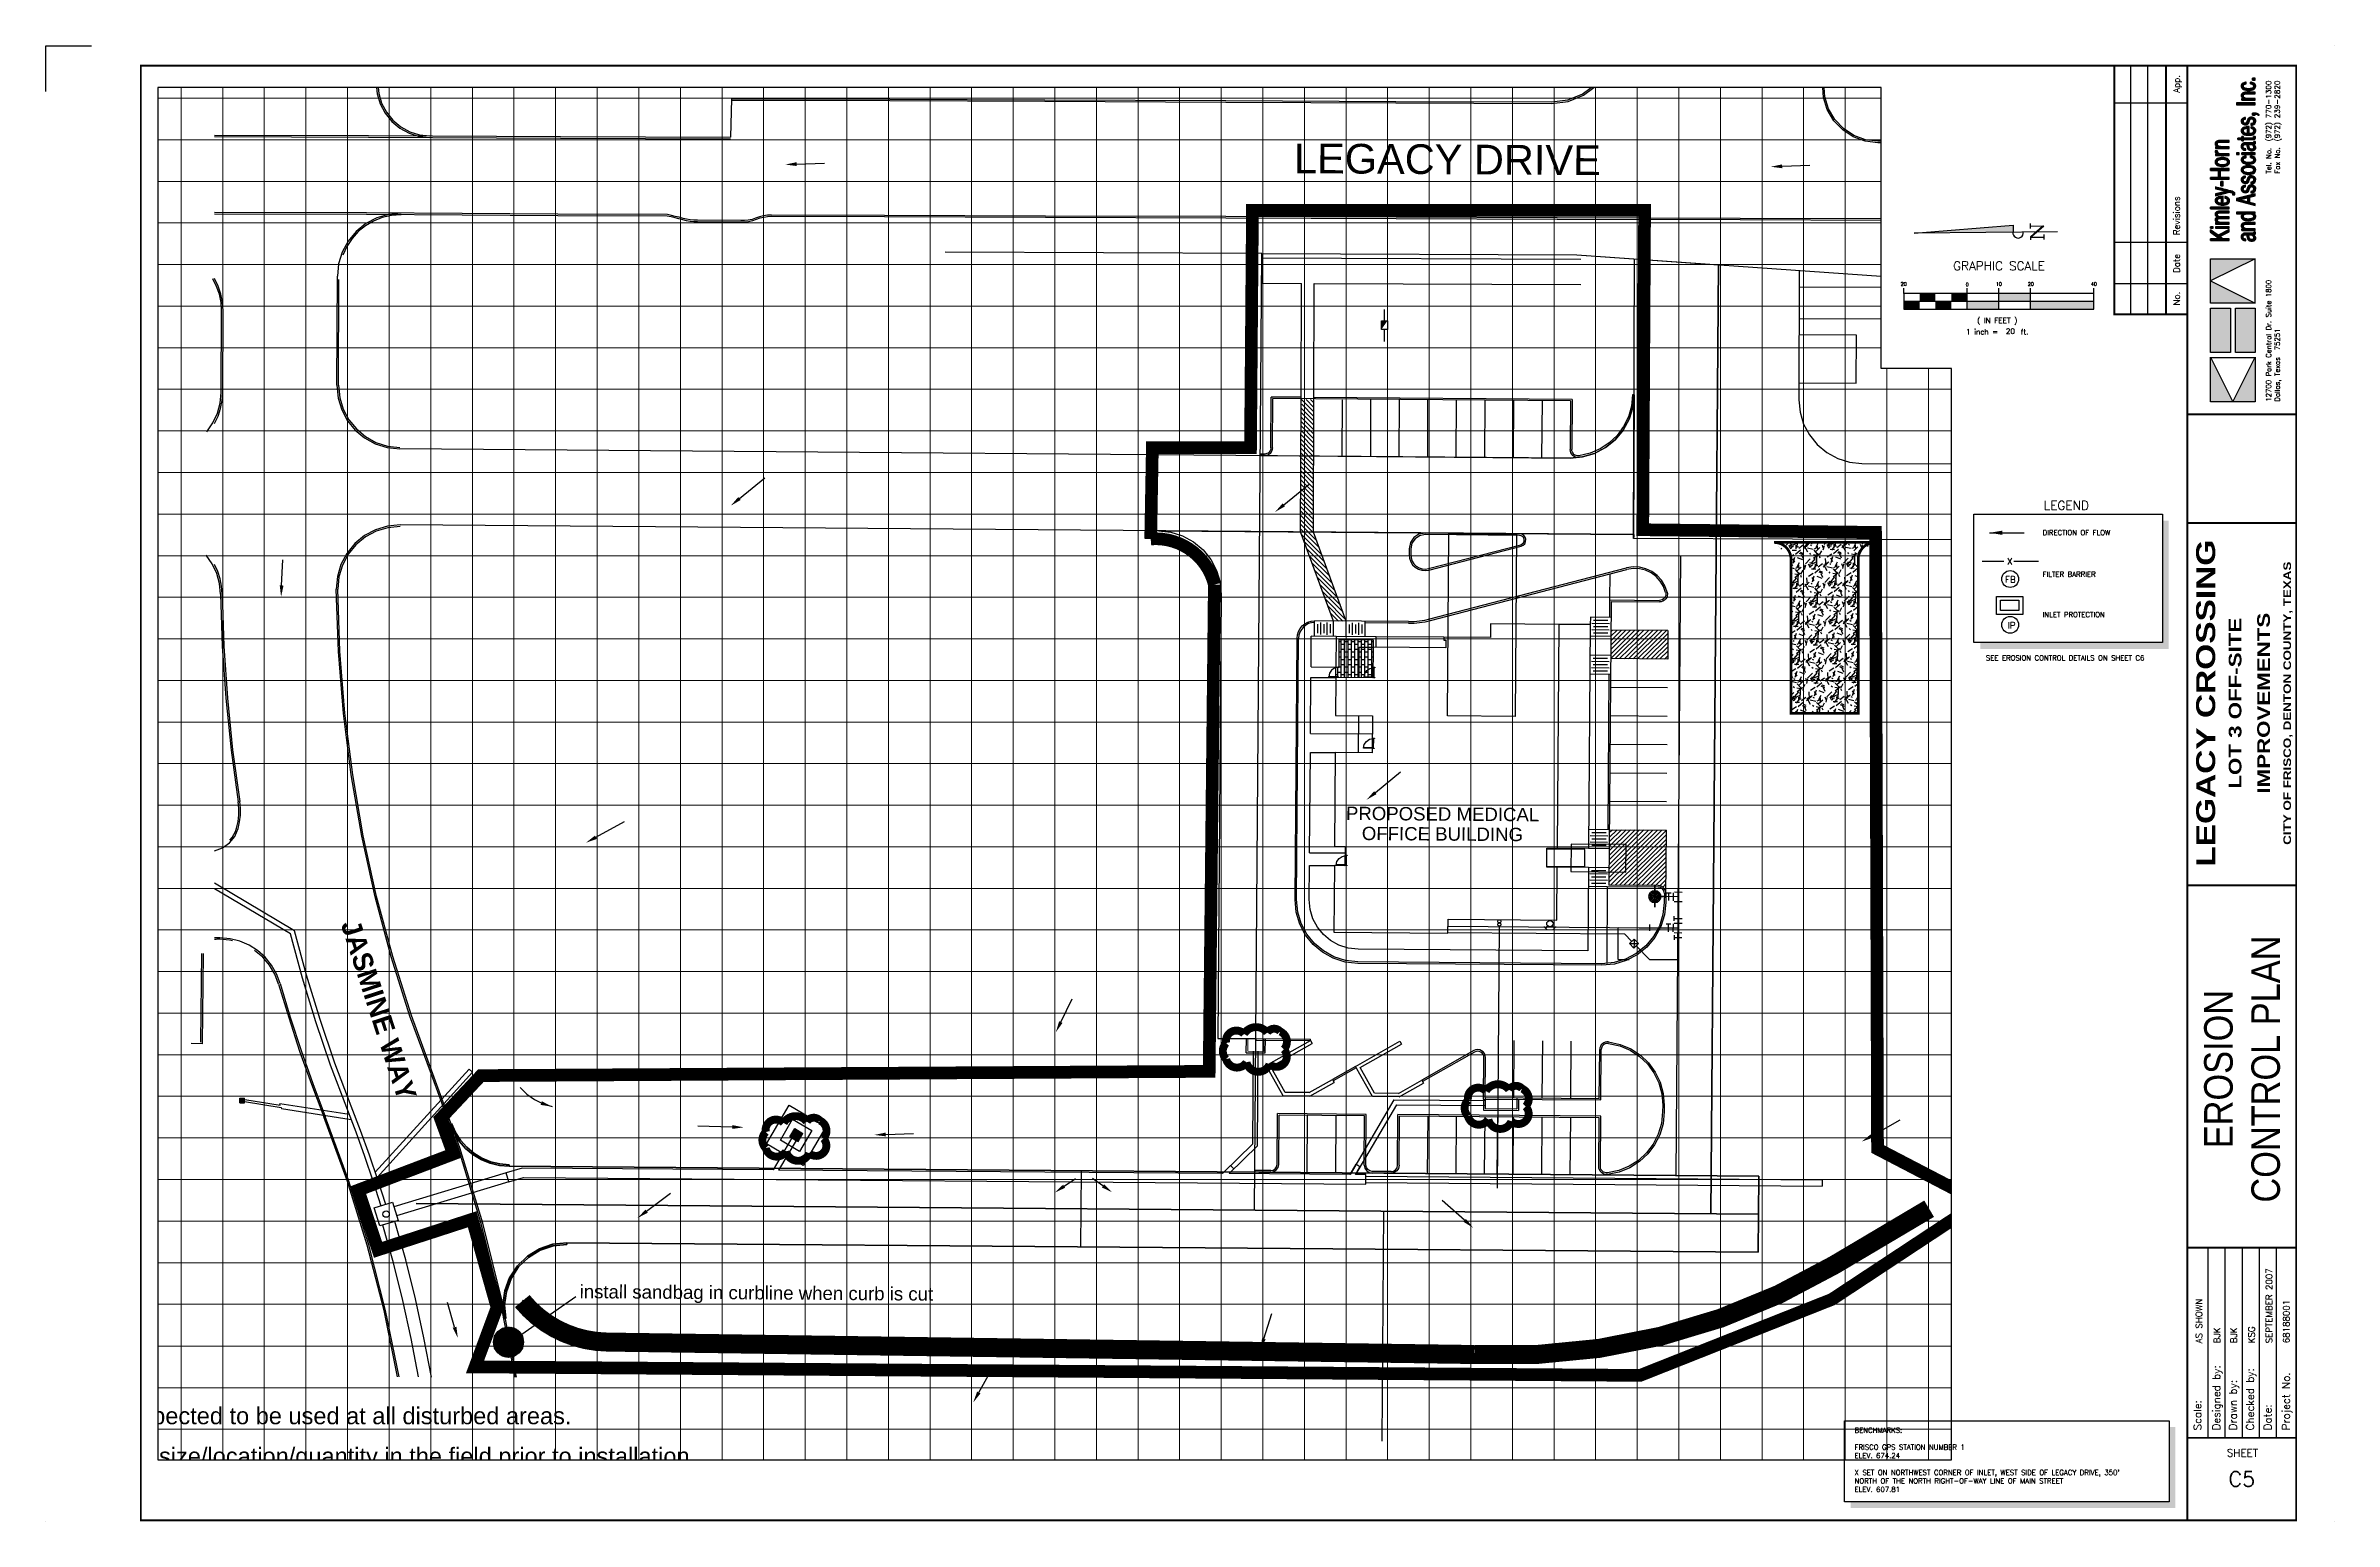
# Paper-space layout 'C6' of a CAD drawing. Extents: x 0 to 36.1, y 0.5 to 23.8.
# The model-space entities are those that its viewports show. They can reach past a viewport. Long polylines and large blocks are cut down to what shows.
import ezdxf
from ezdxf.enums import TextEntityAlignment as Align

# ---------------------------------------------------------------- set-up
doc = ezdxf.new("R2010")
doc.units = 0
doc.header["$LTSCALE"] = 20
doc.header["$MEASUREMENT"] = 0
for name, pattern in [('HIDDEN', [0.375, 0.25, -0.125]), ('xbndy$0$HIDDEN2', [0.1875, 0.125, -0.0625]), ('xbndy$0$PHANTOM2', [1.25, 0.625, -0.125, 0.125, -0.125, 0.125, -0.125]), ('xsite$0$CENTER2', [1.125, 0.75, -0.125, 0.125, -0.125]), ('xstm-creme$0$HIDDEN2', [0.1875, 0.125, -0.0625])]:
    doc.linetypes.add(name, pattern=pattern)
for name, color, linetype in [('BASE', 7, 'Continuous'), ('Benchmark', 6, 'Continuous'), ('C-ANNO-GDBK', 4, 'HIDDEN'), ('DETAIL', 4, 'Continuous'), ('DR-CE', 11, 'Continuous'), ('DR-FB', 1, 'FENCE'), ('DR-FB-CIR', 3, 'Continuous'), ('DR-IP', 5, 'Continuous'), ('DR-IP-CIR', 3, 'Continuous'), ('Filter Fabric', 1, 'FENCE'), ('GRID', 254, 'HIDDEN'), ('LEGEND', 7, 'Continuous'), ('MISC-TXT', 7, 'Continuous'), ('NOTES', 6, 'Continuous'), ('TEXT', 4, 'Continuous'), ('TITLE-NAME', 3, 'Continuous'), ('TITLE-SHT', 3, 'Continuous'), ('X2436', 7, 'Continuous'), ('X2436$0$LOGO-FILL', 12, 'Continuous'), ('X2436$0$LOGO-FILL2', 7, 'Continuous'), ('X2436$0$LOGO-SUBTXT', 4, 'Continuous'), ('X2436$0$REV-BLOCK', 7, 'Continuous'), ('X2436$0$TITLE', 7, 'Continuous'), ('X2436$0$TITLE-DATE', 7, 'Continuous'), ('X2436$0$TITLE_TEXT', 7, 'Continuous'), ('xasblt$0$EX-CONC', 11, 'Continuous'), ('xasblt$0$EX-CURB', 11, 'Continuous'), ('xbndy$0$BDY', 1, 'xbndy$0$PHANTOM2'), ('xbndy$0$PROESMT', 7, 'xbndy$0$HIDDEN2'), ('xsite-creme$0$CURB', 251, 'Continuous'), ('xstm$0$UT-ST-INLET', 11, 'Continuous'), ('xstm$0$UT-ST-INLET-SHADE', 11, 'Continuous'), ('xstm$0$UT-ST-LINE', 11, 'Continuous'), ('xstm-creme$0$UT-ST-INLET', 251, 'Continuous'), ('xstm-creme$0$UT-ST-INLET-SHADE', 251, 'Continuous'), ('xstm-creme$0$UT-ST-LINE', 251, 'Continuous')]:
    doc.layers.add(name, color=color, linetype=linetype)
doc.layers.add('C-ANNO-VPRT-NPLT', color=162, linetype='Continuous', plot=False)
doc.layers.add('X2436$0$TRIM LINE', color=7, linetype='Continuous', plot=False)
for name, color, linetype, lineweight in [('Level 18', 7, 'Continuous', 0), ('xbndy$0$Level 25', 7, 'Continuous', 0), ('xsite$0$C-DRIV-CNTR', 7, 'xsite$0$CENTER2', 35), ('xsite$0$C-DRIV-CURB-BACK', 182, 'Continuous', 35), ('xsite$0$C-DRIV-CURB-FACE', 182, 'Continuous', 35), ('Xsite-Huff$0$Level 17', 251, 'Continuous', 0), ('Xsite-Huff$0$Level 31', 251, 'Continuous', 0), ('Xsite-Huff$0$Level 38', 251, 'Continuous', 0), ('Xsite-Huff$0$Level 43', 251, 'Continuous', 0), ('Xsite-Huff$0$Level 46', 251, 'Continuous', 0)]:
    doc.layers.add(name, color=color, linetype=linetype, lineweight=lineweight)
doc.styles.add('BOLD', font='bold.shx', dxfattribs={"height": 1.171875})
doc.styles.add('C10', font='complex', dxfattribs={"height": 2.0835})
doc.styles.add('C6', font='complex', dxfattribs={"height": 1.2495})
doc.styles.add('L100', font='simplex', dxfattribs={"height": 2})
doc.styles.add('L140', font='simplex', dxfattribs={"height": 2.8})
doc.styles.add("L200'", font='ARIAL.TTF', dxfattribs={"height": 0.001969})
doc.styles.add('L240', font='simplex', dxfattribs={"height": 4.8})
doc.styles.add('L60', font='simplex', dxfattribs={"height": 1.2})
doc.styles.add('L80', font='simplex', dxfattribs={"height": 1.6})
doc.styles.add('NAME', font='HMOUT.shx', dxfattribs={"width": 0.9})
doc.styles.add('NORTH', font='complex', dxfattribs={"width": 1.5, "height": 1.5})
doc.styles.add('S4', font='simplex', dxfattribs={"height": 0.834})
doc.styles.get("Standard").update_dxf_attribs({"font": 'ARIAL.TTF'})
doc.styles.add('X2436$0$ARIALB', font='ariblk.TTF', dxfattribs={"width": 1.1, "height": 0.2})
doc.styles.add('X2436$0$L100', font='simplex', dxfattribs={"height": 0.1})
doc.styles.add('X2436$0$L80', font='simplex', dxfattribs={"height": 0.08})
doc.styles.add('X2436$0$SIMPLEX', font='SIMPLEX')
doc.linetypes.add('FENCE', pattern='A,0.5,-0.1,["X",Standard,S=0.1,R=0,X=-0.05,Y=-0.05],-0.1', length=0.7)
doc.dimstyles.new('DIM40', dxfattribs={"dimscale": 40, "dimtxt": 0.18, "dimasz": 0.12, "dimexe": 0.05, "dimexo": 0.01, "dimgap": 0.03, "dimtad": 1, "dimzin": 0, "dimdsep": 46, "dimtxsty": 'L60', "dimcen": 0.09, "dimaunit": 1, "dimadec": 0, "dimazin": 0, "dimtfac": 1, "dimtdec": 4, "dimtmove": 2, "dimatfit": 3, "dimfxl": 0, "dimtolj": 1, "dimtzin": 0, "dimarcsym": 0})
pattern_1 = [(0, (1895.0064934, 1567.127981), (1e-18, 0.003125), [])]

psp = doc.layouts.new('C6')

# ---------------------------------------------------------------- texts
at = {"layer": 'Benchmark', "insert": (28.534, 1.96), "char_height": 0.08, "width": 4.85969, "attachment_point": 1, "style": 'L80'}
psp.add_mtext("BENCHMARKS:\\P\\PFRISCO GPS STATION NUMBER 1\\PELEV. 674.24\\P\\PX SET ON NORTHWEST CORNER OF INLET, WEST SIDE OF LEGACY DRIVE, 350' NORTH OF THE NORTH RIGHT-OF-WAY LINE OF MAIN STREET\\PELEV. 607.81", dxfattribs=at)
at = {"layer": 'DETAIL', "color": 3, "style": 'L140'}
psp.add_text('LEGEND', height=0.14, dxfattribs=at).set_placement((31.518, 16.443))
at = {"layer": 'DR-FB-CIR', "style": 'L100'}
psp.add_text('FB', height=0.1, dxfattribs=at).set_placement((30.907, 15.294))
at = {"layer": 'DR-IP-CIR', "style": 'L100'}
psp.add_text('IP', height=0.1, dxfattribs=at).set_placement((30.948, 14.57))
at = {"layer": 'NOTES', "style": 'L80'}
for s, p in [('DIRECTION OF FLOW', (31.5, 16.044)), ('FILTER BARRIER', (31.5, 15.387)), ('INLET PROTECTION', (31.5, 14.75)), ('SEE EROSION CONTROL DETAILS ON SHEET C6', (30.605, 14.067))]:
    psp.add_text(s, height=0.08, dxfattribs=at).set_placement(p)
at = {"layer": 'TITLE-NAME', "style": 'NAME', "width": 0.9}
for s, p in [('CONTROL PLAN', (35.243, 7.619)), ('EROSION', (34.498, 7.619))]:
    psp.add_text(s, height=0.45, rotation=90, dxfattribs=at).set_placement(p, align=Align.CENTER)
at = {"layer": 'TITLE-SHT', "style": 'L240'}
psp.add_text('C5', height=0.24, dxfattribs=at).set_placement((34.642, 1.15), align=Align.MIDDLE_CENTER)

msp = doc.modelspace()

# ---------------------------------------------------------------- texts
at = {"layer": 'BASE', "color": 7, "style": "L200'", "width": 1}
for s, p in [('BMPs are not to scale; verify size/location/quantity in the field prior to installation.', (2473656.57, 7107674.54)), ('Stabilization practices are expected to be used at all disturbed areas.', (2473669.29, 7107674.64))]:
    msp.add_text(s, height=5.3228, rotation=270, dxfattribs=at).set_placement(p)
at = {"layer": 'Level 18', "color": 6, "linetype": 'Continuous', "lineweight": 0, "char_height": 4.2, "attachment_point": 5, "rotation": 269.59885, "line_spacing_factor": 0.9}
for s, insert in [('{\\C7;install sandbag in curbline when curb is cut}', (2473710.15, 7107389.39)), ('{\\C7;PROPOSED MEDICAL\\POFFICE BUILDING}', (2473858.69, 7107172.92))]:
    msp.add_mtext(s, dxfattribs=dict(at, insert=insert))
at = {"layer": 'MISC-TXT', "style": 'BOLD'}
msp.add_text('JASMINE WAY', height=6.25, rotation=197.95971, dxfattribs=at).set_placement((2473800.04, 7107508.49), align=Align.MIDDLE)
at = {"layer": 'MISC-TXT'}
msp.add_text('LEGACY DRIVE', height=9.375, rotation=269.63134, dxfattribs=at).set_placement((2474068.47, 7107171.38), align=Align.MIDDLE)

# ---------------------------------------------------------------- blocks, each defined once
blk = doc.blocks.new('X2436$0$KHA')
at = {"layer": 'X2436$0$LOGO-FILL2', "linetype": 'Continuous'}
h = blk.add_hatch(dxfattribs=at)
h.set_pattern_fill('ANSI31', color=256, scale=0.025, angle=315, style=0)
h.set_pattern_definition(pattern_1)
h.paths.add_polyline_path([(2.76408, 0.62424), (2.73816, 0.62424), (2.73816, 0.40968), (2.76408, 0.40968)])
h.paths.add_polyline_path([(2.57472, 0.51264), (2.60784, 0.55728), (2.68128, 0.40968), (2.71728, 0.40968), (2.628, 0.58536), (2.71584, 0.70416), (2.67624, 0.70416), (2.57472, 0.5616), (2.57472, 0.70416), (2.54592, 0.70416), (2.54592, 0.40968), (2.57472, 0.40968)])
h.paths.add_polyline_path([(2.80296, 0.40968), (2.82816, 0.40968), (2.82816, 0.52632), (2.8296, 0.54648), (2.83248, 0.56232), (2.8368, 0.57456), (2.84328, 0.58392), (2.84976, 0.5904), (2.85624, 0.59472), (2.86344, 0.59688), (2.8692, 0.5976), (2.87568, 0.59688), (2.88072, 0.594), (2.88504, 0.58968), (2.88792, 0.58464), (2.89008, 0.57816), (2.89224, 0.57168), (2.89296, 0.5652), (2.89296, 0.558), (2.89296, 0.40968), (2.91816, 0.40968), (2.91816, 0.54072), (2.91888, 0.55152), (2.92104, 0.5616), (2.92392, 0.57096), (2.92824, 0.5796), (2.93328, 0.5868), (2.93976, 0.59256), (2.94624, 0.59616), (2.95416, 0.5976), (2.96136, 0.59688), (2.96784, 0.594), (2.97288, 0.58968), (2.97648, 0.58392), (2.97936, 0.57672), (2.98152, 0.56808), (2.98296, 0.55872), (2.98296, 0.54792), (2.98296, 0.40968), (3.00816, 0.40968), (3.00816, 0.558), (3.00672, 0.57816), (3.00312, 0.59472), (2.99736, 0.60768), (2.99088, 0.61704), (2.98296, 0.62352), (2.97504, 0.62712), (2.96712, 0.62928), (2.96064, 0.63), (2.95272, 0.62928), (2.94552, 0.62712), (2.93904, 0.62424), (2.93328, 0.62064), (2.92824, 0.61488), (2.92392, 0.60912), (2.9196, 0.60264), (2.91456, 0.59544), (2.9124, 0.60048), (2.91024, 0.60552), (2.90736, 0.61128), (2.90304, 0.61704), (2.898, 0.62208), (2.89152, 0.6264), (2.8836, 0.62928), (2.87424, 0.63), (2.86416, 0.62856), (2.85624, 0.62568), (2.84832, 0.62136), (2.84256, 0.61632), (2.83752, 0.60984), (2.8332, 0.60408), (2.8296, 0.59832), (2.82744, 0.59328), (2.82744, 0.62424), (2.80296, 0.62424)])
h.paths.add_polyline_path([(2.76408, 0.66312), (2.76408, 0.70416), (2.73816, 0.70416), (2.73816, 0.66312)])
h.paths.add_polyline_path([(3.132, 0.53352), (3.13272, 0.54576), (3.13488, 0.55728), (3.1392, 0.56808), (3.14424, 0.57816), (3.15, 0.58608), (3.1572, 0.59256), (3.16512, 0.59616), (3.17376, 0.5976), (3.18456, 0.59616), (3.1932, 0.59256), (3.2004, 0.58608), (3.20616, 0.57816), (3.21048, 0.56808), (3.21336, 0.55728), (3.21552, 0.54576), (3.21624, 0.53352)], flags=16)
h.paths.add_polyline_path([(3.2148, 0.47664), (3.21408, 0.47016), (3.21192, 0.46368), (3.20832, 0.45648), (3.204, 0.45), (3.19824, 0.44424), (3.19176, 0.4392), (3.18384, 0.43632), (3.1752, 0.43488), (3.16512, 0.43632), (3.15648, 0.43992), (3.14856, 0.44568), (3.1428, 0.4536), (3.13776, 0.46368), (3.13488, 0.47592), (3.13272, 0.4896), (3.132, 0.50544), (3.24288, 0.50544), (3.24216, 0.5328), (3.23856, 0.55656), (3.23352, 0.57816), (3.22632, 0.59616), (3.21768, 0.61056), (3.20616, 0.62136), (3.19248, 0.62784), (3.17736, 0.63), (3.16008, 0.62784), (3.14496, 0.62064), (3.132, 0.60984), (3.12192, 0.59544), (3.114, 0.57816), (3.10824, 0.558), (3.10536, 0.53568), (3.10392, 0.5112), (3.10536, 0.48888), (3.10824, 0.468), (3.114, 0.44928), (3.12192, 0.43344), (3.132, 0.42048), (3.14352, 0.41112), (3.1572, 0.40464), (3.17232, 0.40248), (3.18096, 0.4032), (3.18816, 0.40392), (3.19464, 0.40608), (3.19968, 0.40824), (3.204, 0.4104), (3.2076, 0.41328), (3.21048, 0.41544), (3.21336, 0.41832), (3.21984, 0.42552), (3.2256, 0.43344), (3.23064, 0.44208), (3.23424, 0.45072), (3.23712, 0.45864), (3.23856, 0.46584), (3.24, 0.47232), (3.24072, 0.47664)])
h.paths.add_polyline_path([(3.3228, 0.44928), (3.32208, 0.44928), (3.28104, 0.62424), (3.25152, 0.62424), (3.30912, 0.4032), (3.3048, 0.3888), (3.3012, 0.37656), (3.29832, 0.36792), (3.29544, 0.36216), (3.29256, 0.35784), (3.28968, 0.35496), (3.28536, 0.35352), (3.28104, 0.35352), (3.27672, 0.35424), (3.2724, 0.35496), (3.2688, 0.35568), (3.26592, 0.35712), (3.26592, 0.32472), (3.2688, 0.32328), (3.27168, 0.32256), (3.27384, 0.32184), (3.27672, 0.32112), (3.28752, 0.32184), (3.29688, 0.32328), (3.30408, 0.3276), (3.30984, 0.3348), (3.3156, 0.34632), (3.32208, 0.36216), (3.32856, 0.38448), (3.33648, 0.414), (3.34368, 0.43992), (3.35088, 0.46656), (3.35808, 0.49248), (3.36528, 0.51912), (3.37176, 0.54504), (3.37824, 0.57168), (3.38472, 0.5976), (3.3912, 0.62424), (3.36312, 0.62424)])
h.paths.add_polyline_path([(3.07224, 0.70416), (3.04632, 0.70416), (3.04632, 0.40968), (3.07224, 0.40968)])
h = blk.add_hatch(dxfattribs=at)
h.set_pattern_fill('ANSI31', color=256, scale=0.025, angle=315, style=0)
h.set_pattern_definition(pattern_1)
h.paths.add_polyline_path([(3.71232, 0.51696), (3.71304, 0.49608), (3.71664, 0.47592), (3.72168, 0.45648), (3.7296, 0.4392), (3.73968, 0.4248), (3.75192, 0.41328), (3.76632, 0.40608), (3.7836, 0.4032), (3.80088, 0.40608), (3.81528, 0.41328), (3.82752, 0.4248), (3.8376, 0.4392), (3.8448, 0.45648), (3.84984, 0.47592), (3.85344, 0.49608), (3.85416, 0.51696), (3.85344, 0.53784), (3.84984, 0.558), (3.8448, 0.57744), (3.8376, 0.594), (3.82752, 0.60912), (3.81528, 0.61992), (3.80088, 0.62712), (3.7836, 0.63), (3.76632, 0.62712), (3.75192, 0.61992), (3.73968, 0.60912), (3.7296, 0.594), (3.72168, 0.57744), (3.71664, 0.558), (3.71304, 0.53784)])
h.paths.add_polyline_path([(3.65184, 0.58248), (3.5424, 0.58248), (3.5424, 0.70416), (3.51432, 0.70416), (3.51432, 0.40968), (3.5424, 0.40968), (3.5424, 0.5472), (3.65184, 0.5472), (3.65184, 0.40968), (3.67992, 0.40968), (3.67992, 0.70416), (3.65184, 0.70416)])
h.paths.add_polyline_path([(3.47904, 0.54144), (3.40776, 0.54144), (3.40776, 0.50472), (3.47904, 0.50472)])
h.paths.add_polyline_path([(3.73896, 0.51696), (3.73968, 0.52848), (3.74112, 0.54216), (3.74328, 0.55584), (3.7476, 0.5688), (3.75336, 0.58032), (3.76128, 0.5904), (3.77136, 0.59688), (3.7836, 0.59904), (3.79584, 0.59688), (3.80592, 0.5904), (3.81384, 0.58032), (3.8196, 0.5688), (3.82392, 0.55584), (3.82608, 0.54216), (3.82752, 0.52848), (3.82824, 0.51696), (3.82752, 0.50544), (3.82608, 0.49176), (3.82392, 0.47808), (3.8196, 0.46512), (3.81384, 0.4536), (3.80592, 0.44352), (3.79584, 0.43704), (3.7836, 0.43488), (3.77136, 0.43704), (3.76128, 0.44352), (3.75336, 0.4536), (3.7476, 0.46512), (3.74328, 0.47808), (3.74112, 0.49176), (3.73968, 0.50544)], flags=16)
h.paths.add_polyline_path([(4.12419, 0.55584), (4.12275, 0.57672), (4.11915, 0.59328), (4.11339, 0.60624), (4.10619, 0.6156), (4.09827, 0.6228), (4.08891, 0.62712), (4.08027, 0.62928), (4.07091, 0.63), (4.06155, 0.62856), (4.05363, 0.62568), (4.04643, 0.62136), (4.04067, 0.61632), (4.03491, 0.60984), (4.03059, 0.60408), (4.02771, 0.59832), (4.02483, 0.59328), (4.02411, 0.59328), (4.02411, 0.62424), (3.99963, 0.62424), (3.99963, 0.40968), (4.02555, 0.40968), (4.02555, 0.52632), (4.02699, 0.54648), (4.02987, 0.56232), (4.03419, 0.57456), (4.03995, 0.58392), (4.04643, 0.5904), (4.05291, 0.59472), (4.06011, 0.59688), (4.06587, 0.5976), (4.07451, 0.59688), (4.08171, 0.594), (4.08747, 0.58968), (4.09179, 0.58392), (4.09539, 0.576), (4.09755, 0.56592), (4.09827, 0.5544), (4.09899, 0.54144), (4.09899, 0.40968), (4.12419, 0.40968)])
h.paths.add_polyline_path([(3.91248, 0.53424), (3.9132, 0.54576), (3.91536, 0.55656), (3.91824, 0.56592), (3.92328, 0.57456), (3.92904, 0.58176), (3.93552, 0.58752), (3.94344, 0.5904), (3.95208, 0.59184), (3.96144, 0.59184), (3.96144, 0.62856), (3.96, 0.62928), (3.95856, 0.63), (3.9564, 0.63), (3.95424, 0.63), (3.94704, 0.62928), (3.94056, 0.62712), (3.9348, 0.62352), (3.92976, 0.61848), (3.92472, 0.61272), (3.91968, 0.60552), (3.91536, 0.5976), (3.91176, 0.58824), (3.91104, 0.58824), (3.91104, 0.62424), (3.88656, 0.62424), (3.88656, 0.40968), (3.91248, 0.40968)])
h = blk.add_hatch(dxfattribs=at)
h.set_pattern_fill('ANSI31', color=256, scale=0.025, angle=315, style=0)
h.set_pattern_definition(pattern_1)
h.paths.add_polyline_path([(2.63664, 0.072), (2.63592, 0.06192), (2.63232, 0.05184), (2.628, 0.0432), (2.62152, 0.036), (2.61432, 0.03024), (2.6064, 0.0252), (2.59776, 0.02232), (2.58912, 0.0216), (2.58264, 0.02232), (2.57688, 0.02376), (2.57184, 0.02736), (2.56752, 0.03168), (2.56464, 0.03672), (2.56248, 0.0432), (2.56176, 0.0504), (2.56104, 0.05904), (2.56176, 0.0684), (2.56464, 0.0756), (2.56824, 0.08136), (2.57256, 0.08568), (2.57832, 0.08856), (2.58336, 0.09072), (2.58912, 0.09288), (2.59416, 0.0936), (2.60496, 0.09576), (2.6136, 0.09792), (2.62008, 0.09936), (2.62584, 0.1008), (2.62944, 0.10224), (2.63232, 0.1044), (2.6352, 0.10584), (2.63664, 0.10728)], flags=16)
h.paths.add_polyline_path([(2.88504, 0.10584), (2.88504, 0.11736), (2.88576, 0.1296), (2.88792, 0.14328), (2.89152, 0.15624), (2.89656, 0.16776), (2.90376, 0.17712), (2.91384, 0.1836), (2.92752, 0.18576), (2.93976, 0.1836), (2.94912, 0.1764), (2.95632, 0.16632), (2.96136, 0.15336), (2.96496, 0.13896), (2.9664, 0.12384), (2.96784, 0.10872), (2.96784, 0.09504), (2.9664, 0.0756), (2.96352, 0.05976), (2.9592, 0.04752), (2.95344, 0.03744), (2.94696, 0.03096), (2.93976, 0.02664), (2.93328, 0.02376), (2.9268, 0.02304), (2.91672, 0.02448), (2.90808, 0.02952), (2.9016, 0.03672), (2.89512, 0.0468), (2.8908, 0.05904), (2.88792, 0.07272), (2.88576, 0.08856)], flags=16)
h.paths.add_polyline_path([(2.99448, 0.29232), (2.96856, 0.29232), (2.96856, 0.18432), (2.96784, 0.18144), (2.96496, 0.18648), (2.96208, 0.19296), (2.95776, 0.19872), (2.95272, 0.20448), (2.94696, 0.21024), (2.94048, 0.21456), (2.93184, 0.21744), (2.92248, 0.21816), (2.90808, 0.216), (2.89512, 0.21024), (2.88432, 0.20016), (2.87496, 0.1872), (2.86776, 0.17136), (2.86272, 0.15336), (2.85912, 0.1332), (2.8584, 0.1116), (2.85912, 0.09144), (2.862, 0.07056), (2.86632, 0.0504), (2.8728, 0.03168), (2.88216, 0.01512), (2.89368, 0.00216), (2.90808, -0.00648), (2.92608, -0.00936), (2.93184, -0.00864), (2.9376, -0.00792), (2.94336, -0.00504), (2.94912, -0.00144), (2.95416, 0.00288), (2.95992, 0.00936), (2.96496, 0.01728), (2.96928, 0.02736), (2.97, 0.02736), (2.97, -0.00216), (2.99448, -0.00216)])
h.paths.add_polyline_path([(2.8296, 0.144), (2.82816, 0.16488), (2.82456, 0.18144), (2.8188, 0.1944), (2.8116, 0.20376), (2.80368, 0.21096), (2.79432, 0.21528), (2.78568, 0.21744), (2.77632, 0.21816), (2.76696, 0.21672), (2.75904, 0.21384), (2.75184, 0.20952), (2.74608, 0.20448), (2.74032, 0.198), (2.736, 0.19224), (2.73312, 0.18648), (2.73024, 0.18144), (2.72952, 0.18144), (2.72952, 0.2124), (2.70504, 0.2124), (2.70504, -0.00216), (2.73096, -0.00216), (2.73096, 0.11448), (2.7324, 0.13464), (2.73528, 0.15048), (2.7396, 0.16272), (2.74536, 0.17208), (2.75184, 0.17856), (2.75832, 0.18288), (2.76552, 0.18504), (2.77128, 0.18576), (2.77992, 0.18504), (2.78712, 0.18216), (2.79288, 0.17784), (2.7972, 0.17208), (2.80008, 0.16416), (2.80224, 0.15408), (2.80368, 0.14256), (2.80368, 0.1296), (2.80368, -0.00216), (2.8296, -0.00216)])
h.paths.add_polyline_path([(2.56608, 0.14688), (2.5668, 0.15336), (2.56824, 0.16056), (2.5704, 0.16704), (2.57328, 0.17424), (2.5776, 0.18), (2.58336, 0.18432), (2.59128, 0.1872), (2.60136, 0.18864), (2.61, 0.18792), (2.6172, 0.18648), (2.62296, 0.1836), (2.628, 0.18), (2.6316, 0.17496), (2.63448, 0.16848), (2.63592, 0.16128), (2.63664, 0.15336), (2.6352, 0.1404), (2.63232, 0.1332), (2.628, 0.1296), (2.62368, 0.12816), (2.5812, 0.12096), (2.5668, 0.11664), (2.556, 0.10944), (2.54808, 0.1008), (2.54232, 0.09072), (2.53872, 0.08064), (2.53656, 0.07056), (2.53512, 0.0612), (2.53512, 0.05328), (2.53584, 0.04032), (2.53872, 0.02808), (2.54304, 0.01728), (2.5488, 0.00792), (2.55528, 0.00072), (2.56392, -0.00504), (2.57256, -0.00792), (2.58264, -0.00936), (2.59344, -0.00864), (2.6028, -0.00576), (2.61072, -0.00216), (2.61792, 0.00288), (2.6244, 0.00864), (2.62944, 0.0144), (2.63376, 0.02088), (2.63808, 0.02664), (2.6388, 0.02016), (2.63952, 0.0144), (2.64096, 0.00864), (2.64312, 0.0036), (2.646, -0.00072), (2.65104, -0.00432), (2.6568, -0.00648), (2.66472, -0.0072), (2.66904, -0.00648), (2.67264, -0.00576), (2.67552, -0.0036), (2.67912, -0.00216), (2.67912, 0.02376), (2.67696, 0.02304), (2.6748, 0.02304), (2.67264, 0.02232), (2.67048, 0.02232), (2.66688, 0.02304), (2.664, 0.0252), (2.66256, 0.02952), (2.66184, 0.03528), (2.66184, 0.1584), (2.65968, 0.1764), (2.65464, 0.1908), (2.64744, 0.2016), (2.63808, 0.2088), (2.62872, 0.21384), (2.61936, 0.21672), (2.61144, 0.21816), (2.60568, 0.21816), (2.592, 0.21744), (2.58048, 0.21456), (2.56968, 0.2088), (2.56032, 0.2016), (2.55312, 0.19224), (2.54736, 0.17928), (2.54376, 0.16488), (2.54232, 0.14688)])
h = blk.add_hatch(dxfattribs=at)
h.set_pattern_fill('ANSI31', color=256, scale=0.025, angle=315, style=0)
h.set_pattern_definition(pattern_1)
h.paths.add_polyline_path([(3.6144, 0.10512), (3.61512, 0.11664), (3.61656, 0.13032), (3.61872, 0.144), (3.62304, 0.15696), (3.6288, 0.16848), (3.63672, 0.17856), (3.6468, 0.18504), (3.65904, 0.1872), (3.67128, 0.18504), (3.68136, 0.17856), (3.68928, 0.16848), (3.69504, 0.15696), (3.69936, 0.144), (3.70152, 0.13032), (3.70296, 0.11664), (3.70368, 0.10512), (3.70296, 0.0936), (3.70152, 0.07992), (3.69936, 0.06624), (3.69504, 0.05328), (3.68928, 0.04176), (3.68136, 0.03168), (3.67128, 0.0252), (3.65904, 0.02304), (3.6468, 0.0252), (3.63672, 0.03168), (3.6288, 0.04176), (3.62304, 0.05328), (3.61872, 0.06624), (3.61656, 0.07992), (3.61512, 0.0936)], flags=16)
h.paths.add_polyline_path([(3.58776, 0.10512), (3.58848, 0.08424), (3.59208, 0.06408), (3.59712, 0.04464), (3.60504, 0.02736), (3.61512, 0.01296), (3.62736, 0.00144), (3.64176, -0.00576), (3.65904, -0.00864), (3.67632, -0.00576), (3.69072, 0.00144), (3.70296, 0.01296), (3.71304, 0.02736), (3.72024, 0.04464), (3.72528, 0.06408), (3.72888, 0.08424), (3.7296, 0.10512), (3.72888, 0.126), (3.72528, 0.14616), (3.72024, 0.1656), (3.71304, 0.18216), (3.70296, 0.19728), (3.69072, 0.20808), (3.67632, 0.21528), (3.65904, 0.21816), (3.64176, 0.21528), (3.62736, 0.20808), (3.61512, 0.19728), (3.60504, 0.18216), (3.59712, 0.1656), (3.59208, 0.14616), (3.58848, 0.126)])
h.paths.add_polyline_path([(3.56256, 0.1512), (3.56256, 0.15696), (3.56112, 0.16632), (3.55824, 0.17712), (3.55392, 0.18864), (3.54672, 0.20016), (3.53592, 0.20952), (3.52224, 0.216), (3.50424, 0.21816), (3.49344, 0.21744), (3.48264, 0.21384), (3.47256, 0.2088), (3.46392, 0.2016), (3.45672, 0.19224), (3.45168, 0.18072), (3.44808, 0.16632), (3.44664, 0.14976), (3.44736, 0.13968), (3.4488, 0.13032), (3.4524, 0.1224), (3.456, 0.1152), (3.46104, 0.10944), (3.4668, 0.10512), (3.474, 0.1008), (3.4812, 0.09792), (3.51144, 0.08784), (3.51864, 0.08496), (3.52512, 0.08208), (3.53016, 0.0792), (3.53448, 0.0756), (3.53808, 0.072), (3.54024, 0.06768), (3.54096, 0.06264), (3.54168, 0.05688), (3.54096, 0.04896), (3.5388, 0.04176), (3.5352, 0.036), (3.53088, 0.03096), (3.52584, 0.02736), (3.52008, 0.0252), (3.5136, 0.02376), (3.5064, 0.02304), (3.49488, 0.02448), (3.48552, 0.02736), (3.47832, 0.0324), (3.47328, 0.03888), (3.46968, 0.04536), (3.46752, 0.05256), (3.4668, 0.05976), (3.46608, 0.06696), (3.4416, 0.06696), (3.44232, 0.05616), (3.44376, 0.04392), (3.44664, 0.03168), (3.45168, 0.01944), (3.46032, 0.00792), (3.47112, -0.00072), (3.48696, -0.0072), (3.50712, -0.00936), (3.51936, -0.00792), (3.53088, -0.00432), (3.54096, 0.00144), (3.55032, 0.01008), (3.5568, 0.02016), (3.56256, 0.0324), (3.56544, 0.0468), (3.56688, 0.06264), (3.56616, 0.07272), (3.56472, 0.08208), (3.56184, 0.09), (3.55752, 0.0972), (3.55176, 0.10368), (3.54456, 0.10944), (3.5352, 0.11448), (3.5244, 0.1188), (3.4992, 0.12816), (3.492, 0.13104), (3.48624, 0.1332), (3.4812, 0.13536), (3.4776, 0.13824), (3.47472, 0.14184), (3.47256, 0.14616), (3.47184, 0.1512), (3.47112, 0.15696), (3.47184, 0.1656), (3.47472, 0.1728), (3.47832, 0.17856), (3.48336, 0.18216), (3.4884, 0.18432), (3.49344, 0.18648), (3.49776, 0.1872), (3.50136, 0.1872), (3.51216, 0.18648), (3.5208, 0.1836), (3.52728, 0.17928), (3.5316, 0.17424), (3.53448, 0.16848), (3.53664, 0.16272), (3.53736, 0.15696), (3.53808, 0.1512)])
h.paths.add_polyline_path([(3.41712, 0.1512), (3.41712, 0.15696), (3.41568, 0.16632), (3.4128, 0.17712), (3.40848, 0.18864), (3.40056, 0.20016), (3.39048, 0.20952), (3.37608, 0.216), (3.35808, 0.21816), (3.34728, 0.21744), (3.33648, 0.21384), (3.3264, 0.2088), (3.31776, 0.2016), (3.31056, 0.19224), (3.30552, 0.18072), (3.30192, 0.16632), (3.30048, 0.14976), (3.3012, 0.13968), (3.30264, 0.13032), (3.30624, 0.1224), (3.30984, 0.1152), (3.31488, 0.10944), (3.32136, 0.10512), (3.32784, 0.1008), (3.33576, 0.09792), (3.366, 0.08784), (3.3732, 0.08496), (3.37968, 0.08208), (3.38472, 0.0792), (3.38904, 0.0756), (3.39192, 0.072), (3.39408, 0.06768), (3.3948, 0.06264), (3.39552, 0.05688), (3.3948, 0.04896), (3.39264, 0.04176), (3.38976, 0.036), (3.38544, 0.03096), (3.3804, 0.02736), (3.37392, 0.0252), (3.36816, 0.02376), (3.36096, 0.02304), (3.34872, 0.02448), (3.33936, 0.02736), (3.33288, 0.0324), (3.32784, 0.03888), (3.32424, 0.04536), (3.32208, 0.05256), (3.32136, 0.05976), (3.32064, 0.06696), (3.29544, 0.06696), (3.29616, 0.05616), (3.2976, 0.04392), (3.30048, 0.03168), (3.30624, 0.01944), (3.31416, 0.00792), (3.32568, -0.00072), (3.34152, -0.0072), (3.36168, -0.00936), (3.37392, -0.00792), (3.38544, -0.00432), (3.39552, 0.00144), (3.40416, 0.01008), (3.41136, 0.02016), (3.41712, 0.0324), (3.42, 0.0468), (3.42144, 0.06264), (3.42072, 0.07272), (3.41928, 0.08208), (3.4164, 0.09), (3.41208, 0.0972), (3.40632, 0.10368), (3.39912, 0.10944), (3.38976, 0.11448), (3.37896, 0.1188), (3.35304, 0.12816), (3.34584, 0.13104), (3.34008, 0.1332), (3.33576, 0.13536), (3.33216, 0.13824), (3.32928, 0.14184), (3.32712, 0.14616), (3.32568, 0.1512), (3.32568, 0.15696), (3.3264, 0.1656), (3.32928, 0.1728), (3.33288, 0.17856), (3.33792, 0.18216), (3.34224, 0.18432), (3.34728, 0.18648), (3.35232, 0.1872), (3.35592, 0.1872), (3.36672, 0.18648), (3.37536, 0.1836), (3.38112, 0.17928), (3.38616, 0.17424), (3.38904, 0.16848), (3.39048, 0.16272), (3.3912, 0.15696), (3.39192, 0.1512)])
h.paths.add_polyline_path([(3.15576, 0.1188), (3.1896, 0.2484), (3.22056, 0.1188)], flags=16)
h.paths.add_polyline_path([(3.23136, 0.08352), (3.25152, -0.00216), (3.28248, -0.00216), (3.20688, 0.29232), (3.1752, 0.29232), (3.096, -0.00216), (3.1248, -0.00216), (3.14712, 0.08352)])
h.paths.add_polyline_path([(3.87936, 0.13968), (3.87792, 0.15408), (3.87504, 0.16776), (3.87072, 0.18072), (3.86496, 0.19296), (3.85704, 0.20304), (3.84768, 0.21096), (3.83544, 0.216), (3.82176, 0.21816), (3.80448, 0.216), (3.78936, 0.2088), (3.7764, 0.198), (3.76632, 0.1836), (3.7584, 0.16632), (3.75264, 0.14616), (3.74976, 0.12384), (3.74832, 0.09936), (3.74976, 0.07704), (3.75336, 0.05616), (3.75912, 0.03744), (3.76632, 0.0216), (3.7764, 0.00864), (3.78792, -0.00072), (3.8016, -0.0072), (3.81672, -0.00936), (3.83256, -0.0072), (3.84552, -0.00144), (3.8556, 0.00792), (3.86424, 0.01944), (3.87, 0.0324), (3.87504, 0.04608), (3.87792, 0.06048), (3.87936, 0.07344), (3.85416, 0.07344), (3.852, 0.06192), (3.84912, 0.05184), (3.84552, 0.0432), (3.84048, 0.036), (3.83544, 0.03024), (3.8304, 0.02664), (3.82464, 0.02376), (3.81816, 0.02304), (3.80592, 0.0252), (3.79656, 0.03096), (3.78936, 0.0396), (3.7836, 0.0504), (3.78, 0.06336), (3.77784, 0.07704), (3.7764, 0.09072), (3.7764, 0.10512), (3.77712, 0.11952), (3.77856, 0.13392), (3.78072, 0.1476), (3.78504, 0.15984), (3.7908, 0.17064), (3.798, 0.17856), (3.80736, 0.1836), (3.81816, 0.18576), (3.82608, 0.18504), (3.83256, 0.18288), (3.83832, 0.17856), (3.84336, 0.17352), (3.84696, 0.16704), (3.85056, 0.15912), (3.85272, 0.14976), (3.85416, 0.13968)])
h.paths.add_polyline_path([(4.48704, 0.1512), (4.48704, 0.15696), (4.4856, 0.16632), (4.48272, 0.17712), (4.4784, 0.18864), (4.47048, 0.20016), (4.4604, 0.20952), (4.446, 0.216), (4.428, 0.21816), (4.4172, 0.21744), (4.4064, 0.21384), (4.39632, 0.2088), (4.38768, 0.2016), (4.38048, 0.19224), (4.37544, 0.18072), (4.37184, 0.16632), (4.3704, 0.14976), (4.37112, 0.13968), (4.37256, 0.13032), (4.37616, 0.1224), (4.37976, 0.1152), (4.3848, 0.10944), (4.39128, 0.10512), (4.39776, 0.1008), (4.40568, 0.09792), (4.4352, 0.08784), (4.44312, 0.08496), (4.4496, 0.08208), (4.45464, 0.0792), (4.45896, 0.0756), (4.46184, 0.072), (4.464, 0.06768), (4.46472, 0.06264), (4.46544, 0.05688), (4.46472, 0.04896), (4.46256, 0.04176), (4.45896, 0.036), (4.45464, 0.03096), (4.4496, 0.02736), (4.44384, 0.0252), (4.43736, 0.02376), (4.43016, 0.02304), (4.41864, 0.02448), (4.40928, 0.02736), (4.40208, 0.0324), (4.39776, 0.03888), (4.39416, 0.04536), (4.392, 0.05256), (4.39128, 0.05976), (4.39056, 0.06696), (4.36536, 0.06696), (4.36608, 0.05616), (4.36752, 0.04392), (4.3704, 0.03168), (4.37544, 0.01944), (4.38408, 0.00792), (4.39488, -0.00072), (4.41072, -0.0072), (4.43088, -0.00936), (4.44312, -0.00792), (4.45464, -0.00432), (4.46544, 0.00144), (4.47408, 0.01008), (4.48128, 0.02016), (4.48704, 0.0324), (4.48992, 0.0468), (4.49136, 0.06264), (4.49064, 0.07272), (4.4892, 0.08208), (4.48632, 0.09), (4.482, 0.0972), (4.47624, 0.10368), (4.46904, 0.10944), (4.45968, 0.11448), (4.44888, 0.1188), (4.42296, 0.12816), (4.41576, 0.13104), (4.41, 0.1332), (4.40568, 0.13536), (4.40208, 0.13824), (4.3992, 0.14184), (4.39704, 0.14616), (4.3956, 0.1512), (4.3956, 0.15696), (4.39632, 0.1656), (4.3992, 0.1728), (4.4028, 0.17856), (4.40712, 0.18216), (4.41216, 0.18432), (4.4172, 0.18648), (4.42152, 0.1872), (4.42512, 0.1872), (4.43592, 0.18648), (4.44456, 0.1836), (4.45104, 0.17928), (4.45536, 0.17424), (4.45896, 0.16848), (4.4604, 0.16272), (4.46112, 0.15696), (4.46184, 0.1512)])
h.paths.add_polyline_path([(4.2336, 0.12168), (4.23432, 0.13392), (4.23648, 0.14544), (4.2408, 0.15624), (4.24584, 0.16632), (4.2516, 0.17424), (4.2588, 0.18072), (4.26672, 0.18432), (4.27536, 0.18576), (4.28616, 0.18432), (4.2948, 0.18072), (4.302, 0.17424), (4.30776, 0.16632), (4.31208, 0.15624), (4.31496, 0.14544), (4.31712, 0.13392), (4.31784, 0.12168)], flags=16)
h.paths.add_polyline_path([(4.3164, 0.0648), (4.31568, 0.05832), (4.31352, 0.05184), (4.30992, 0.04464), (4.3056, 0.03816), (4.29984, 0.0324), (4.29336, 0.02736), (4.28616, 0.02448), (4.27752, 0.02304), (4.26744, 0.02448), (4.25808, 0.02808), (4.25088, 0.03384), (4.2444, 0.04176), (4.23936, 0.05184), (4.23648, 0.06408), (4.23432, 0.07776), (4.2336, 0.0936), (4.34448, 0.0936), (4.34376, 0.12096), (4.34016, 0.14472), (4.33512, 0.16632), (4.32792, 0.18432), (4.31928, 0.19872), (4.30776, 0.20952), (4.29408, 0.216), (4.27896, 0.21816), (4.26168, 0.216), (4.24656, 0.2088), (4.2336, 0.198), (4.22352, 0.1836), (4.2156, 0.16632), (4.20984, 0.14616), (4.20696, 0.12384), (4.20552, 0.09936), (4.20696, 0.07704), (4.20984, 0.05616), (4.2156, 0.03744), (4.22352, 0.0216), (4.2336, 0.00864), (4.24512, -0.00072), (4.2588, -0.0072), (4.27392, -0.00936), (4.28256, -0.00864), (4.28976, -0.00792), (4.29624, -0.00576), (4.30128, -0.0036), (4.3056, -0.00144), (4.30992, 0.00144), (4.3128, 0.0036), (4.31568, 0.00648), (4.32216, 0.01368), (4.32792, 0.0216), (4.33224, 0.03024), (4.33584, 0.03888), (4.33872, 0.0468), (4.34016, 0.054), (4.3416, 0.06048), (4.34232, 0.0648)])
h.paths.add_polyline_path([(4.18752, 0.18216), (4.18752, 0.2124), (4.16304, 0.2124), (4.16304, 0.27216), (4.13784, 0.27216), (4.13784, 0.2124), (4.11696, 0.2124), (4.11696, 0.18216), (4.13784, 0.18216), (4.13784, 0.04104), (4.13784, 0.03168), (4.13928, 0.02304), (4.14072, 0.01512), (4.1436, 0.00792), (4.14792, 0.00216), (4.15296, -0.00216), (4.15944, -0.00504), (4.16808, -0.00576), (4.17096, -0.00576), (4.17528, -0.00504), (4.18104, -0.0036), (4.18752, -0.00216), (4.18752, 0.02592), (4.17816, 0.02592), (4.17384, 0.02592), (4.1688, 0.02808), (4.16448, 0.03312), (4.16304, 0.0432), (4.16304, 0.18216)])
h.paths.add_polyline_path([(3.9924, 0.14688), (3.99312, 0.15336), (3.99456, 0.16056), (3.99672, 0.16704), (3.9996, 0.17424), (4.00392, 0.18), (4.00968, 0.18432), (4.0176, 0.1872), (4.02768, 0.18864), (4.03632, 0.18792), (4.04352, 0.18648), (4.04928, 0.1836), (4.05432, 0.18), (4.05792, 0.17496), (4.0608, 0.16848), (4.06224, 0.16128), (4.06296, 0.15336), (4.06152, 0.1404), (4.05864, 0.1332), (4.05432, 0.1296), (4.05, 0.12816), (4.00752, 0.12096), (3.99312, 0.11664), (3.98232, 0.10944), (3.9744, 0.1008), (3.96864, 0.09072), (3.96504, 0.08064), (3.96288, 0.07056), (3.96144, 0.0612), (3.96144, 0.05328), (3.96216, 0.04032), (3.96504, 0.02808), (3.96936, 0.01728), (3.97512, 0.00792), (3.9816, 0.00072), (3.99024, -0.00504), (3.99888, -0.00792), (4.00896, -0.00936), (4.01976, -0.00864), (4.0284, -0.00576), (4.03704, -0.00216), (4.04424, 0.00288), (4.05, 0.00864), (4.05576, 0.0144), (4.06008, 0.02088), (4.0644, 0.02664), (4.06512, 0.02016), (4.06584, 0.0144), (4.06728, 0.00864), (4.06944, 0.0036), (4.07232, -0.00072), (4.07736, -0.00432), (4.08312, -0.00648), (4.09104, -0.0072), (4.09536, -0.00648), (4.09896, -0.00576), (4.10184, -0.0036), (4.10544, -0.00216), (4.10544, 0.02376), (4.10328, 0.02304), (4.10112, 0.02304), (4.09896, 0.02232), (4.0968, 0.02232), (4.0932, 0.02304), (4.09032, 0.0252), (4.08888, 0.02952), (4.08816, 0.03528), (4.08816, 0.1584), (4.086, 0.1764), (4.08096, 0.1908), (4.07376, 0.2016), (4.0644, 0.2088), (4.05504, 0.21384), (4.04568, 0.21672), (4.03776, 0.21816), (4.032, 0.21816), (4.01832, 0.21744), (4.0068, 0.21456), (3.996, 0.2088), (3.98664, 0.2016), (3.97944, 0.19224), (3.97368, 0.17928), (3.97008, 0.16488), (3.96864, 0.14688)])
h.paths.add_polyline_path([(3.93048, 0.2124), (3.90528, 0.2124), (3.90528, -0.00216), (3.93048, -0.00216)])
h.paths.add_polyline_path([(4.06296, 0.072), (4.06224, 0.06192), (4.05864, 0.05184), (4.05432, 0.0432), (4.04784, 0.036), (4.04064, 0.03024), (4.03272, 0.0252), (4.02408, 0.02232), (4.01544, 0.0216), (4.00896, 0.02232), (4.0032, 0.02376), (3.99816, 0.02736), (3.99384, 0.03168), (3.99096, 0.03672), (3.9888, 0.0432), (3.98808, 0.0504), (3.98736, 0.05904), (3.98808, 0.0684), (3.99096, 0.0756), (3.99456, 0.08136), (3.99888, 0.08568), (4.00464, 0.08856), (4.00968, 0.09072), (4.01544, 0.09288), (4.02048, 0.0936), (4.03128, 0.09576), (4.03992, 0.09792), (4.0464, 0.09936), (4.05216, 0.1008), (4.05576, 0.10224), (4.05864, 0.1044), (4.06152, 0.10584), (4.06296, 0.10728)], flags=16)
h.paths.add_polyline_path([(4.52376, -0.00216), (4.53888, -0.00216), (4.53816, -0.01728), (4.536, -0.03024), (4.53096, -0.0396), (4.52376, -0.04392), (4.52376, -0.06336), (4.52664, -0.06264), (4.53096, -0.06048), (4.536, -0.05688), (4.54104, -0.05184), (4.54608, -0.04392), (4.5504, -0.0324), (4.55328, -0.01728), (4.554, 0.00144), (4.554, 0.04104), (4.52376, 0.04104)])
h.paths.add_polyline_path([(3.93048, 0.25128), (3.93048, 0.29232), (3.90528, 0.29232), (3.90528, 0.25128)])
h = blk.add_hatch(dxfattribs=at)
h.set_pattern_fill('ANSI31', color=256, scale=0.025, angle=315, style=0)
h.set_pattern_definition(pattern_1)
h.paths.add_polyline_path([(5.0436, 0.13968), (5.04216, 0.15408), (5.03928, 0.16776), (5.03496, 0.18072), (5.0292, 0.19296), (5.02128, 0.20304), (5.01192, 0.21096), (4.99968, 0.216), (4.986, 0.21816), (4.96872, 0.216), (4.9536, 0.2088), (4.94064, 0.198), (4.93056, 0.1836), (4.92264, 0.16632), (4.91688, 0.14616), (4.914, 0.12384), (4.91256, 0.09936), (4.914, 0.07704), (4.9176, 0.05616), (4.92336, 0.03744), (4.93056, 0.0216), (4.94064, 0.00864), (4.95216, -0.00072), (4.96584, -0.0072), (4.98096, -0.00936), (4.9968, -0.0072), (5.00976, -0.00144), (5.01984, 0.00792), (5.02848, 0.01944), (5.03424, 0.0324), (5.03928, 0.04608), (5.04216, 0.06048), (5.0436, 0.07344), (5.0184, 0.07344), (5.01624, 0.06192), (5.01336, 0.05184), (5.00976, 0.0432), (5.00472, 0.036), (4.99968, 0.03024), (4.99464, 0.02664), (4.98888, 0.02376), (4.9824, 0.02304), (4.97016, 0.0252), (4.9608, 0.03096), (4.9536, 0.0396), (4.94784, 0.0504), (4.94424, 0.06336), (4.94208, 0.07704), (4.94064, 0.09072), (4.94064, 0.10512), (4.94136, 0.11952), (4.9428, 0.13392), (4.94496, 0.1476), (4.94928, 0.15984), (4.95504, 0.17064), (4.96224, 0.17856), (4.9716, 0.1836), (4.9824, 0.18576), (4.99032, 0.18504), (4.9968, 0.18288), (5.00256, 0.17856), (5.0076, 0.17352), (5.0112, 0.16704), (5.0148, 0.15912), (5.01696, 0.14976), (5.0184, 0.13968)])
h.paths.add_polyline_path([(4.8852, 0.144), (4.88376, 0.16488), (4.88016, 0.18144), (4.8744, 0.1944), (4.8672, 0.20376), (4.85928, 0.21096), (4.84992, 0.21528), (4.84128, 0.21744), (4.83192, 0.21816), (4.82256, 0.21672), (4.81464, 0.21384), (4.80744, 0.20952), (4.80168, 0.20448), (4.79592, 0.198), (4.7916, 0.19224), (4.78872, 0.18648), (4.78584, 0.18144), (4.78512, 0.18144), (4.78512, 0.2124), (4.76064, 0.2124), (4.76064, -0.00216), (4.78656, -0.00216), (4.78656, 0.11448), (4.788, 0.13464), (4.79088, 0.15048), (4.7952, 0.16272), (4.80096, 0.17208), (4.80744, 0.17856), (4.81392, 0.18288), (4.82112, 0.18504), (4.82688, 0.18576), (4.83552, 0.18504), (4.84272, 0.18216), (4.84848, 0.17784), (4.8528, 0.17208), (4.85568, 0.16416), (4.85784, 0.15408), (4.85928, 0.14256), (4.85928, 0.1296), (4.85928, -0.00216), (4.8852, -0.00216)])
h.paths.add_polyline_path([(4.716, 0.29232), (4.6872, 0.29232), (4.6872, -0.00216), (4.716, -0.00216)])
h.paths.add_polyline_path([(5.10552, 0.04104), (5.07528, 0.04104), (5.07528, -0.00216), (5.10552, -0.00216)])
at = {"layer": 'X2436$0$LOGO-FILL', "linetype": 'Continuous'}
for points in [[(0, 0.70272), (0.70344, 0.70272), (0, 0.35136), (0.70344, 0), (0, 0), (0, 0.70272)], [(0.70128, 0.70272), (0.70128, 0)], [(0.77688, 0.70272), (1.47744, 0.70272), (1.47744, 0.39024), (0.77688, 0.39024), (0.77688, 0.70272)], [(1.55664, 0.70272), (2.25864, 0.70272), (2.25864, 0.00072), (1.90872, 0.70272), (1.55664, 0.00072), (1.55664, 0.70272)], [(0.77688, 0.31248), (1.4796, 0.31248), (1.4796, 0.00072), (0.77688, 0.00072), (0.77688, 0.31248)], [(1.55664, 0.00072), (2.25864, 0.00072)]]:
    blk.add_lwpolyline(points, dxfattribs=at)
for points in [[(0, 0.70272), (0, 0.35136), (0.70344, 0.70272)], [(0.77688, 0.70272), (0.77688, 0.39024), (1.47744, 0.70272), (1.47744, 0.39024)], [(1.55664, 0.00072), (1.55664, 0.70272), (1.90872, 0.70272)], [(1.90872, 0.70272), (2.25864, 0.70272), (2.25864, 0.00072)], [(0, 0.35136), (0, 0), (0.70344, 0)], [(0.77688, 0.31248), (0.77688, 0.00072), (1.4796, 0.31248), (1.4796, 0.00072)]]:
    blk.add_solid(points, dxfattribs=at)
at = {"layer": 'X2436$0$LOGO-FILL2', "linetype": 'Continuous'}
for points in [[(2.57472, 0.51264), (2.60784, 0.55728), (2.68128, 0.40968), (2.71728, 0.40968), (2.628, 0.58536), (2.71584, 0.70416), (2.67624, 0.70416), (2.57472, 0.5616), (2.57472, 0.70416), (2.54592, 0.70416), (2.54592, 0.40968), (2.57472, 0.40968), (2.57472, 0.51264)], [(2.76408, 0.66312), (2.76408, 0.70416), (2.73816, 0.70416), (2.73816, 0.66312), (2.76408, 0.66312)], [(2.76408, 0.62424), (2.73816, 0.62424), (2.73816, 0.40968), (2.76408, 0.40968), (2.76408, 0.62424)], [(2.80296, 0.40968), (2.82816, 0.40968), (2.82816, 0.52632), (2.8296, 0.54648), (2.83248, 0.56232), (2.8368, 0.57456), (2.84328, 0.58392), (2.84976, 0.5904), (2.85624, 0.59472), (2.86344, 0.59688), (2.8692, 0.5976), (2.87568, 0.59688), (2.88072, 0.594), (2.88504, 0.58968), (2.88792, 0.58464), (2.89008, 0.57816), (2.89224, 0.57168), (2.89296, 0.5652), (2.89296, 0.558), (2.89296, 0.40968), (2.91816, 0.40968), (2.91816, 0.54072), (2.91888, 0.55152), (2.92104, 0.5616), (2.92392, 0.57096), (2.92824, 0.5796), (2.93328, 0.5868), (2.93976, 0.59256), (2.94624, 0.59616), (2.95416, 0.5976), (2.96136, 0.59688), (2.96784, 0.594), (2.97288, 0.58968), (2.97648, 0.58392), (2.97936, 0.57672), (2.98152, 0.56808), (2.98296, 0.55872), (2.98296, 0.54792), (2.98296, 0.40968), (3.00816, 0.40968), (3.00816, 0.558), (3.00672, 0.57816), (3.00312, 0.59472), (2.99736, 0.60768), (2.99088, 0.61704), (2.98296, 0.62352), (2.97504, 0.62712), (2.96712, 0.62928), (2.96064, 0.63), (2.95272, 0.62928), (2.94552, 0.62712), (2.93904, 0.62424), (2.93328, 0.62064), (2.92824, 0.61488), (2.92392, 0.60912), (2.9196, 0.60264), (2.91456, 0.59544), (2.9124, 0.60048), (2.91024, 0.60552), (2.90736, 0.61128), (2.90304, 0.61704), (2.898, 0.62208), (2.89152, 0.6264), (2.8836, 0.62928), (2.87424, 0.63), (2.86416, 0.62856), (2.85624, 0.62568), (2.84832, 0.62136), (2.84256, 0.61632), (2.83752, 0.60984), (2.8332, 0.60408), (2.8296, 0.59832), (2.82744, 0.59328), (2.82744, 0.59328), (2.82744, 0.62424), (2.80296, 0.62424), (2.80296, 0.40968)], [(3.07224, 0.70416), (3.04632, 0.70416), (3.04632, 0.40968), (3.07224, 0.40968), (3.07224, 0.70416)], [(3.2148, 0.47664), (3.21408, 0.47016), (3.21192, 0.46368), (3.20832, 0.45648), (3.204, 0.45), (3.19824, 0.44424), (3.19176, 0.4392), (3.18384, 0.43632), (3.1752, 0.43488), (3.16512, 0.43632), (3.15648, 0.43992), (3.14856, 0.44568), (3.1428, 0.4536), (3.13776, 0.46368), (3.13488, 0.47592), (3.13272, 0.4896), (3.132, 0.50544), (3.24288, 0.50544), (3.24216, 0.5328), (3.23856, 0.55656), (3.23352, 0.57816), (3.22632, 0.59616), (3.21768, 0.61056), (3.20616, 0.62136), (3.19248, 0.62784), (3.17736, 0.63), (3.16008, 0.62784), (3.14496, 0.62064), (3.132, 0.60984), (3.12192, 0.59544), (3.114, 0.57816), (3.10824, 0.558), (3.10536, 0.53568), (3.10392, 0.5112), (3.10536, 0.48888), (3.10824, 0.468), (3.114, 0.44928), (3.12192, 0.43344), (3.132, 0.42048), (3.14352, 0.41112), (3.1572, 0.40464), (3.17232, 0.40248), (3.18096, 0.4032), (3.18816, 0.40392), (3.19464, 0.40608), (3.19968, 0.40824), (3.204, 0.4104), (3.2076, 0.41328), (3.21048, 0.41544), (3.21336, 0.41832), (3.21984, 0.42552), (3.2256, 0.43344), (3.23064, 0.44208), (3.23424, 0.45072), (3.23712, 0.45864), (3.23856, 0.46584), (3.24, 0.47232), (3.24072, 0.47664), (3.2148, 0.47664)], [(3.132, 0.53352), (3.13272, 0.54576), (3.13488, 0.55728), (3.1392, 0.56808), (3.14424, 0.57816), (3.15, 0.58608), (3.1572, 0.59256), (3.16512, 0.59616), (3.17376, 0.5976), (3.18456, 0.59616), (3.1932, 0.59256), (3.2004, 0.58608), (3.20616, 0.57816), (3.21048, 0.56808), (3.21336, 0.55728), (3.21552, 0.54576), (3.21624, 0.53352), (3.132, 0.53352)], [(3.3228, 0.44928), (3.32208, 0.44928), (3.28104, 0.62424), (3.25152, 0.62424), (3.30912, 0.4032), (3.3048, 0.3888), (3.3012, 0.37656), (3.29832, 0.36792), (3.29544, 0.36216), (3.29256, 0.35784), (3.28968, 0.35496), (3.28536, 0.35352), (3.28104, 0.35352), (3.27672, 0.35424), (3.2724, 0.35496), (3.2688, 0.35568), (3.26592, 0.35712), (3.26592, 0.32472), (3.2688, 0.32328), (3.27168, 0.32256), (3.27384, 0.32184), (3.27672, 0.32112), (3.28752, 0.32184), (3.29688, 0.32328), (3.30408, 0.3276), (3.30984, 0.3348), (3.3156, 0.34632), (3.32208, 0.36216), (3.32856, 0.38448), (3.33648, 0.414), (3.34368, 0.43992), (3.35088, 0.46656), (3.35808, 0.49248), (3.36528, 0.51912), (3.37176, 0.54504), (3.37824, 0.57168), (3.38472, 0.5976), (3.3912, 0.62424), (3.36312, 0.62424), (3.3228, 0.44928)], [(3.47904, 0.54144), (3.40776, 0.54144), (3.40776, 0.50472), (3.47904, 0.50472), (3.47904, 0.54144)], [(3.65184, 0.58248), (3.5424, 0.58248), (3.5424, 0.70416), (3.51432, 0.70416), (3.51432, 0.40968), (3.5424, 0.40968), (3.5424, 0.5472), (3.65184, 0.5472), (3.65184, 0.40968), (3.67992, 0.40968), (3.67992, 0.70416), (3.65184, 0.70416), (3.65184, 0.58248)], [(3.71232, 0.51696), (3.71304, 0.49608), (3.71664, 0.47592), (3.72168, 0.45648), (3.7296, 0.4392), (3.73968, 0.4248), (3.75192, 0.41328), (3.76632, 0.40608), (3.7836, 0.4032), (3.80088, 0.40608), (3.81528, 0.41328), (3.82752, 0.4248), (3.8376, 0.4392), (3.8448, 0.45648), (3.84984, 0.47592), (3.85344, 0.49608), (3.85416, 0.51696), (3.85344, 0.53784), (3.84984, 0.558), (3.8448, 0.57744), (3.8376, 0.594), (3.82752, 0.60912), (3.81528, 0.61992), (3.80088, 0.62712), (3.7836, 0.63), (3.76632, 0.62712), (3.75192, 0.61992), (3.73968, 0.60912), (3.7296, 0.594), (3.72168, 0.57744), (3.71664, 0.558), (3.71304, 0.53784), (3.71232, 0.51696)], [(3.73896, 0.51696), (3.73968, 0.52848), (3.74112, 0.54216), (3.74328, 0.55584), (3.7476, 0.5688), (3.75336, 0.58032), (3.76128, 0.5904), (3.77136, 0.59688), (3.7836, 0.59904), (3.79584, 0.59688), (3.80592, 0.5904), (3.81384, 0.58032), (3.8196, 0.5688), (3.82392, 0.55584), (3.82608, 0.54216), (3.82752, 0.52848), (3.82824, 0.51696), (3.82752, 0.50544), (3.82608, 0.49176), (3.82392, 0.47808), (3.8196, 0.46512), (3.81384, 0.4536), (3.80592, 0.44352), (3.79584, 0.43704), (3.7836, 0.43488), (3.77136, 0.43704), (3.76128, 0.44352), (3.75336, 0.4536), (3.7476, 0.46512), (3.74328, 0.47808), (3.74112, 0.49176), (3.73968, 0.50544), (3.73896, 0.51696)], [(3.91248, 0.53424), (3.9132, 0.54576), (3.91536, 0.55656), (3.91824, 0.56592), (3.92328, 0.57456), (3.92904, 0.58176), (3.93552, 0.58752), (3.94344, 0.5904), (3.95208, 0.59184), (3.96144, 0.59184), (3.96144, 0.62856), (3.96, 0.62928), (3.95856, 0.63), (3.9564, 0.63), (3.95424, 0.63), (3.94704, 0.62928), (3.94056, 0.62712), (3.9348, 0.62352), (3.92976, 0.61848), (3.92472, 0.61272), (3.91968, 0.60552), (3.91536, 0.5976), (3.91176, 0.58824), (3.91104, 0.58824), (3.91104, 0.62424), (3.88656, 0.62424), (3.88656, 0.40968), (3.91248, 0.40968), (3.91248, 0.53424)], [(4.12419, 0.55584), (4.12275, 0.57672), (4.11915, 0.59328), (4.11339, 0.60624), (4.10619, 0.6156), (4.09827, 0.6228), (4.08891, 0.62712), (4.08027, 0.62928), (4.07091, 0.63), (4.06155, 0.62856), (4.05363, 0.62568), (4.04643, 0.62136), (4.04067, 0.61632), (4.03491, 0.60984), (4.03059, 0.60408), (4.02771, 0.59832), (4.02483, 0.59328), (4.02411, 0.59328), (4.02411, 0.62424), (3.99963, 0.62424), (3.99963, 0.40968), (4.02555, 0.40968), (4.02555, 0.52632), (4.02699, 0.54648), (4.02987, 0.56232), (4.03419, 0.57456), (4.03995, 0.58392), (4.04643, 0.5904), (4.05291, 0.59472), (4.06011, 0.59688), (4.06587, 0.5976), (4.07451, 0.59688), (4.08171, 0.594), (4.08747, 0.58968), (4.09179, 0.58392), (4.09539, 0.576), (4.09755, 0.56592), (4.09827, 0.5544), (4.09899, 0.54144), (4.09899, 0.40968), (4.12419, 0.40968), (4.12419, 0.55584)], [(2.56608, 0.14688), (2.5668, 0.15336), (2.56824, 0.16056), (2.5704, 0.16704), (2.57328, 0.17424), (2.5776, 0.18), (2.58336, 0.18432), (2.59128, 0.1872), (2.60136, 0.18864), (2.61, 0.18792), (2.6172, 0.18648), (2.62296, 0.1836), (2.628, 0.18), (2.6316, 0.17496), (2.63448, 0.16848), (2.63592, 0.16128), (2.63664, 0.15336), (2.6352, 0.1404), (2.63232, 0.1332), (2.628, 0.1296), (2.62368, 0.12816), (2.5812, 0.12096), (2.5668, 0.11664), (2.556, 0.10944), (2.54808, 0.1008), (2.54232, 0.09072), (2.53872, 0.08064), (2.53656, 0.07056), (2.53512, 0.0612), (2.53512, 0.05328), (2.53584, 0.04032), (2.53872, 0.02808), (2.54304, 0.01728), (2.5488, 0.00792), (2.55528, 0.00072), (2.56392, -0.00504), (2.57256, -0.00792), (2.58264, -0.00936), (2.59344, -0.00864), (2.6028, -0.00576), (2.61072, -0.00216), (2.61792, 0.00288), (2.6244, 0.00864), (2.62944, 0.0144), (2.63376, 0.02088), (2.63808, 0.02664), (2.6388, 0.02016), (2.63952, 0.0144), (2.64096, 0.00864), (2.64312, 0.0036), (2.646, -0.00072), (2.65104, -0.00432), (2.6568, -0.00648), (2.66472, -0.0072), (2.66904, -0.00648), (2.67264, -0.00576), (2.67552, -0.0036), (2.67912, -0.00216), (2.67912, 0.02376), (2.67696, 0.02304), (2.6748, 0.02304), (2.67264, 0.02232), (2.67048, 0.02232), (2.66688, 0.02304), (2.664, 0.0252), (2.66256, 0.02952), (2.66184, 0.03528), (2.66184, 0.1584), (2.65968, 0.1764), (2.65464, 0.1908), (2.64744, 0.2016), (2.63808, 0.2088), (2.62872, 0.21384), (2.61936, 0.21672), (2.61144, 0.21816), (2.60568, 0.21816), (2.592, 0.21744), (2.58048, 0.21456), (2.56968, 0.2088), (2.56032, 0.2016), (2.55312, 0.19224), (2.54736, 0.17928), (2.54376, 0.16488), (2.54232, 0.14688), (2.56608, 0.14688)], [(2.63664, 0.072), (2.63592, 0.06192), (2.63232, 0.05184), (2.628, 0.0432), (2.62152, 0.036), (2.61432, 0.03024), (2.6064, 0.0252), (2.59776, 0.02232), (2.58912, 0.0216), (2.58264, 0.02232), (2.57688, 0.02376), (2.57184, 0.02736), (2.56752, 0.03168), (2.56464, 0.03672), (2.56248, 0.0432), (2.56176, 0.0504), (2.56104, 0.05904), (2.56176, 0.0684), (2.56464, 0.0756), (2.56824, 0.08136), (2.57256, 0.08568), (2.57832, 0.08856), (2.58336, 0.09072), (2.58912, 0.09288), (2.59416, 0.0936), (2.60496, 0.09576), (2.6136, 0.09792), (2.62008, 0.09936), (2.62584, 0.1008), (2.62944, 0.10224), (2.63232, 0.1044), (2.6352, 0.10584), (2.63664, 0.10728), (2.63664, 0.072)], [(2.8296, 0.144), (2.82816, 0.16488), (2.82456, 0.18144), (2.8188, 0.1944), (2.8116, 0.20376), (2.80368, 0.21096), (2.79432, 0.21528), (2.78568, 0.21744), (2.77632, 0.21816), (2.76696, 0.21672), (2.75904, 0.21384), (2.75184, 0.20952), (2.74608, 0.20448), (2.74032, 0.198), (2.736, 0.19224), (2.73312, 0.18648), (2.73024, 0.18144), (2.72952, 0.18144), (2.72952, 0.2124), (2.70504, 0.2124), (2.70504, -0.00216), (2.73096, -0.00216), (2.73096, 0.11448), (2.7324, 0.13464), (2.73528, 0.15048), (2.7396, 0.16272), (2.74536, 0.17208), (2.75184, 0.17856), (2.75832, 0.18288), (2.76552, 0.18504), (2.77128, 0.18576), (2.77992, 0.18504), (2.78712, 0.18216), (2.79288, 0.17784), (2.7972, 0.17208), (2.80008, 0.16416), (2.80224, 0.15408), (2.80368, 0.14256), (2.80368, 0.1296), (2.80368, -0.00216), (2.8296, -0.00216), (2.8296, 0.144)], [(2.99448, 0.29232), (2.96856, 0.29232), (2.96856, 0.18432), (2.96784, 0.18144), (2.96496, 0.18648), (2.96208, 0.19296), (2.95776, 0.19872), (2.95272, 0.20448), (2.94696, 0.21024), (2.94048, 0.21456), (2.93184, 0.21744), (2.92248, 0.21816), (2.90808, 0.216), (2.89512, 0.21024), (2.88432, 0.20016), (2.87496, 0.1872), (2.86776, 0.17136), (2.86272, 0.15336), (2.85912, 0.1332), (2.8584, 0.1116), (2.85912, 0.09144), (2.862, 0.07056), (2.86632, 0.0504), (2.8728, 0.03168), (2.88216, 0.01512), (2.89368, 0.00216), (2.90808, -0.00648), (2.92608, -0.00936), (2.93184, -0.00864), (2.9376, -0.00792), (2.94336, -0.00504), (2.94912, -0.00144), (2.95416, 0.00288), (2.95992, 0.00936), (2.96496, 0.01728), (2.96928, 0.02736), (2.97, 0.02736), (2.97, -0.00216), (2.99448, -0.00216), (2.99448, 0.29232)], [(2.88504, 0.10584), (2.88504, 0.11736), (2.88576, 0.1296), (2.88792, 0.14328), (2.89152, 0.15624), (2.89656, 0.16776), (2.90376, 0.17712), (2.91384, 0.1836), (2.92752, 0.18576), (2.93976, 0.1836), (2.94912, 0.1764), (2.95632, 0.16632), (2.96136, 0.15336), (2.96496, 0.13896), (2.9664, 0.12384), (2.96784, 0.10872), (2.96784, 0.09504), (2.9664, 0.0756), (2.96352, 0.05976), (2.9592, 0.04752), (2.95344, 0.03744), (2.94696, 0.03096), (2.93976, 0.02664), (2.93328, 0.02376), (2.9268, 0.02304), (2.91672, 0.02448), (2.90808, 0.02952), (2.9016, 0.03672), (2.89512, 0.0468), (2.8908, 0.05904), (2.88792, 0.07272), (2.88576, 0.08856), (2.88504, 0.10584)], [(3.23136, 0.08352), (3.25152, -0.00216), (3.28248, -0.00216), (3.20688, 0.29232), (3.1752, 0.29232), (3.096, -0.00216), (3.1248, -0.00216), (3.14712, 0.08352), (3.23136, 0.08352)], [(3.15576, 0.1188), (3.1896, 0.2484), (3.1896, 0.2484), (3.22056, 0.1188), (3.15576, 0.1188)], [(3.41712, 0.1512), (3.41712, 0.15696), (3.41568, 0.16632), (3.4128, 0.17712), (3.40848, 0.18864), (3.40056, 0.20016), (3.39048, 0.20952), (3.37608, 0.216), (3.35808, 0.21816), (3.34728, 0.21744), (3.33648, 0.21384), (3.3264, 0.2088), (3.31776, 0.2016), (3.31056, 0.19224), (3.30552, 0.18072), (3.30192, 0.16632), (3.30048, 0.14976), (3.3012, 0.13968), (3.30264, 0.13032), (3.30624, 0.1224), (3.30984, 0.1152), (3.31488, 0.10944), (3.32136, 0.10512), (3.32784, 0.1008), (3.33576, 0.09792), (3.366, 0.08784), (3.3732, 0.08496), (3.37968, 0.08208), (3.38472, 0.0792), (3.38904, 0.0756), (3.39192, 0.072), (3.39408, 0.06768), (3.3948, 0.06264), (3.39552, 0.05688), (3.3948, 0.04896), (3.39264, 0.04176), (3.38976, 0.036), (3.38544, 0.03096), (3.3804, 0.02736), (3.37392, 0.0252), (3.36816, 0.02376), (3.36096, 0.02304), (3.34872, 0.02448), (3.33936, 0.02736), (3.33288, 0.0324), (3.32784, 0.03888), (3.32424, 0.04536), (3.32208, 0.05256), (3.32136, 0.05976), (3.32064, 0.06696), (3.29544, 0.06696), (3.29616, 0.05616), (3.2976, 0.04392), (3.30048, 0.03168), (3.30624, 0.01944), (3.31416, 0.00792), (3.32568, -0.00072), (3.34152, -0.0072), (3.36168, -0.00936), (3.37392, -0.00792), (3.38544, -0.00432), (3.39552, 0.00144), (3.40416, 0.01008), (3.41136, 0.02016), (3.41712, 0.0324), (3.42, 0.0468), (3.42144, 0.06264), (3.42072, 0.07272), (3.41928, 0.08208), (3.4164, 0.09), (3.41208, 0.0972), (3.40632, 0.10368), (3.39912, 0.10944), (3.38976, 0.11448), (3.37896, 0.1188), (3.35304, 0.12816), (3.34584, 0.13104), (3.34008, 0.1332), (3.33576, 0.13536), (3.33216, 0.13824), (3.32928, 0.14184), (3.32712, 0.14616), (3.32568, 0.1512), (3.32568, 0.15696), (3.3264, 0.1656), (3.32928, 0.1728), (3.33288, 0.17856), (3.33792, 0.18216), (3.34224, 0.18432), (3.34728, 0.18648), (3.35232, 0.1872), (3.35592, 0.1872), (3.36672, 0.18648), (3.37536, 0.1836), (3.38112, 0.17928), (3.38616, 0.17424), (3.38904, 0.16848), (3.39048, 0.16272), (3.3912, 0.15696), (3.39192, 0.1512), (3.41712, 0.1512)], [(3.56256, 0.1512), (3.56256, 0.15696), (3.56112, 0.16632), (3.55824, 0.17712), (3.55392, 0.18864), (3.54672, 0.20016), (3.53592, 0.20952), (3.52224, 0.216), (3.50424, 0.21816), (3.49344, 0.21744), (3.48264, 0.21384), (3.47256, 0.2088), (3.46392, 0.2016), (3.45672, 0.19224), (3.45168, 0.18072), (3.44808, 0.16632), (3.44664, 0.14976), (3.44736, 0.13968), (3.4488, 0.13032), (3.4524, 0.1224), (3.456, 0.1152), (3.46104, 0.10944), (3.4668, 0.10512), (3.474, 0.1008), (3.4812, 0.09792), (3.51144, 0.08784), (3.51864, 0.08496), (3.52512, 0.08208), (3.53016, 0.0792), (3.53448, 0.0756), (3.53808, 0.072), (3.54024, 0.06768), (3.54096, 0.06264), (3.54168, 0.05688), (3.54096, 0.04896), (3.5388, 0.04176), (3.5352, 0.036), (3.53088, 0.03096), (3.52584, 0.02736), (3.52008, 0.0252), (3.5136, 0.02376), (3.5064, 0.02304), (3.49488, 0.02448), (3.48552, 0.02736), (3.47832, 0.0324), (3.47328, 0.03888), (3.46968, 0.04536), (3.46752, 0.05256), (3.4668, 0.05976), (3.46608, 0.06696), (3.4416, 0.06696), (3.44232, 0.05616), (3.44376, 0.04392), (3.44664, 0.03168), (3.45168, 0.01944), (3.46032, 0.00792), (3.47112, -0.00072), (3.48696, -0.0072), (3.50712, -0.00936), (3.51936, -0.00792), (3.53088, -0.00432), (3.54096, 0.00144), (3.55032, 0.01008), (3.5568, 0.02016), (3.56256, 0.0324), (3.56544, 0.0468), (3.56688, 0.06264), (3.56616, 0.07272), (3.56472, 0.08208), (3.56184, 0.09), (3.55752, 0.0972), (3.55176, 0.10368), (3.54456, 0.10944), (3.5352, 0.11448), (3.5244, 0.1188), (3.4992, 0.12816), (3.492, 0.13104), (3.48624, 0.1332), (3.4812, 0.13536), (3.4776, 0.13824), (3.47472, 0.14184), (3.47256, 0.14616), (3.47184, 0.1512), (3.47112, 0.15696), (3.47184, 0.1656), (3.47472, 0.1728), (3.47832, 0.17856), (3.48336, 0.18216), (3.4884, 0.18432), (3.49344, 0.18648), (3.49776, 0.1872), (3.50136, 0.1872), (3.51216, 0.18648), (3.5208, 0.1836), (3.52728, 0.17928), (3.5316, 0.17424), (3.53448, 0.16848), (3.53664, 0.16272), (3.53736, 0.15696), (3.53808, 0.1512), (3.56256, 0.1512)], [(3.58776, 0.10512), (3.58848, 0.08424), (3.59208, 0.06408), (3.59712, 0.04464), (3.60504, 0.02736), (3.61512, 0.01296), (3.62736, 0.00144), (3.64176, -0.00576), (3.65904, -0.00864), (3.67632, -0.00576), (3.69072, 0.00144), (3.70296, 0.01296), (3.71304, 0.02736), (3.72024, 0.04464), (3.72528, 0.06408), (3.72888, 0.08424), (3.7296, 0.10512), (3.72888, 0.126), (3.72528, 0.14616), (3.72024, 0.1656), (3.71304, 0.18216), (3.70296, 0.19728), (3.69072, 0.20808), (3.67632, 0.21528), (3.65904, 0.21816), (3.64176, 0.21528), (3.62736, 0.20808), (3.61512, 0.19728), (3.60504, 0.18216), (3.59712, 0.1656), (3.59208, 0.14616), (3.58848, 0.126), (3.58776, 0.10512)], [(3.6144, 0.10512), (3.61512, 0.11664), (3.61656, 0.13032), (3.61872, 0.144), (3.62304, 0.15696), (3.6288, 0.16848), (3.63672, 0.17856), (3.6468, 0.18504), (3.65904, 0.1872), (3.67128, 0.18504), (3.68136, 0.17856), (3.68928, 0.16848), (3.69504, 0.15696), (3.69936, 0.144), (3.70152, 0.13032), (3.70296, 0.11664), (3.70368, 0.10512), (3.70296, 0.0936), (3.70152, 0.07992), (3.69936, 0.06624), (3.69504, 0.05328), (3.68928, 0.04176), (3.68136, 0.03168), (3.67128, 0.0252), (3.65904, 0.02304), (3.6468, 0.0252), (3.63672, 0.03168), (3.6288, 0.04176), (3.62304, 0.05328), (3.61872, 0.06624), (3.61656, 0.07992), (3.61512, 0.0936), (3.6144, 0.10512)], [(3.87936, 0.13968), (3.87792, 0.15408), (3.87504, 0.16776), (3.87072, 0.18072), (3.86496, 0.19296), (3.85704, 0.20304), (3.84768, 0.21096), (3.83544, 0.216), (3.82176, 0.21816), (3.80448, 0.216), (3.78936, 0.2088), (3.7764, 0.198), (3.76632, 0.1836), (3.7584, 0.16632), (3.75264, 0.14616), (3.74976, 0.12384), (3.74832, 0.09936), (3.74976, 0.07704), (3.75336, 0.05616), (3.75912, 0.03744), (3.76632, 0.0216), (3.7764, 0.00864), (3.78792, -0.00072), (3.8016, -0.0072), (3.81672, -0.00936), (3.83256, -0.0072), (3.84552, -0.00144), (3.8556, 0.00792), (3.86424, 0.01944), (3.87, 0.0324), (3.87504, 0.04608), (3.87792, 0.06048), (3.87936, 0.07344), (3.85416, 0.07344), (3.852, 0.06192), (3.84912, 0.05184), (3.84552, 0.0432), (3.84048, 0.036), (3.83544, 0.03024), (3.8304, 0.02664), (3.82464, 0.02376), (3.81816, 0.02304), (3.80592, 0.0252), (3.79656, 0.03096), (3.78936, 0.0396), (3.7836, 0.0504), (3.78, 0.06336), (3.77784, 0.07704), (3.7764, 0.09072), (3.7764, 0.10512), (3.77712, 0.11952), (3.77856, 0.13392), (3.78072, 0.1476), (3.78504, 0.15984), (3.7908, 0.17064), (3.798, 0.17856), (3.80736, 0.1836), (3.81816, 0.18576), (3.82608, 0.18504), (3.83256, 0.18288), (3.83832, 0.17856), (3.84336, 0.17352), (3.84696, 0.16704), (3.85056, 0.15912), (3.85272, 0.14976), (3.85416, 0.13968), (3.87936, 0.13968)], [(3.93048, 0.25128), (3.93048, 0.29232), (3.90528, 0.29232), (3.90528, 0.25128), (3.93048, 0.25128)], [(3.93048, 0.2124), (3.90528, 0.2124), (3.90528, -0.00216), (3.93048, -0.00216), (3.93048, 0.2124)], [(3.9924, 0.14688), (3.99312, 0.15336), (3.99456, 0.16056), (3.99672, 0.16704), (3.9996, 0.17424), (4.00392, 0.18), (4.00968, 0.18432), (4.0176, 0.1872), (4.02768, 0.18864), (4.03632, 0.18792), (4.04352, 0.18648), (4.04928, 0.1836), (4.05432, 0.18), (4.05792, 0.17496), (4.0608, 0.16848), (4.06224, 0.16128), (4.06296, 0.15336), (4.06152, 0.1404), (4.05864, 0.1332), (4.05432, 0.1296), (4.05, 0.12816), (4.00752, 0.12096), (3.99312, 0.11664), (3.98232, 0.10944), (3.9744, 0.1008), (3.96864, 0.09072), (3.96504, 0.08064), (3.96288, 0.07056), (3.96144, 0.0612), (3.96144, 0.05328), (3.96216, 0.04032), (3.96504, 0.02808), (3.96936, 0.01728), (3.97512, 0.00792), (3.9816, 0.00072), (3.99024, -0.00504), (3.99888, -0.00792), (4.00896, -0.00936), (4.01976, -0.00864), (4.0284, -0.00576), (4.03704, -0.00216), (4.04424, 0.00288), (4.05, 0.00864), (4.05576, 0.0144), (4.06008, 0.02088), (4.0644, 0.02664), (4.06512, 0.02016), (4.06584, 0.0144), (4.06728, 0.00864), (4.06944, 0.0036), (4.07232, -0.00072), (4.07736, -0.00432), (4.08312, -0.00648), (4.09104, -0.0072), (4.09536, -0.00648), (4.09896, -0.00576), (4.10184, -0.0036), (4.10544, -0.00216), (4.10544, 0.02376), (4.10328, 0.02304), (4.10112, 0.02304), (4.09896, 0.02232), (4.0968, 0.02232), (4.0932, 0.02304), (4.09032, 0.0252), (4.08888, 0.02952), (4.08816, 0.03528), (4.08816, 0.1584), (4.086, 0.1764), (4.08096, 0.1908), (4.07376, 0.2016), (4.0644, 0.2088), (4.05504, 0.21384), (4.04568, 0.21672), (4.03776, 0.21816), (4.032, 0.21816), (4.01832, 0.21744), (4.0068, 0.21456), (3.996, 0.2088), (3.98664, 0.2016), (3.97944, 0.19224), (3.97368, 0.17928), (3.97008, 0.16488), (3.96864, 0.14688), (3.9924, 0.14688)], [(4.06296, 0.072), (4.06224, 0.06192), (4.05864, 0.05184), (4.05432, 0.0432), (4.04784, 0.036), (4.04064, 0.03024), (4.03272, 0.0252), (4.02408, 0.02232), (4.01544, 0.0216), (4.00896, 0.02232), (4.0032, 0.02376), (3.99816, 0.02736), (3.99384, 0.03168), (3.99096, 0.03672), (3.9888, 0.0432), (3.98808, 0.0504), (3.98736, 0.05904), (3.98808, 0.0684), (3.99096, 0.0756), (3.99456, 0.08136), (3.99888, 0.08568), (4.00464, 0.08856), (4.00968, 0.09072), (4.01544, 0.09288), (4.02048, 0.0936), (4.03128, 0.09576), (4.03992, 0.09792), (4.0464, 0.09936), (4.05216, 0.1008), (4.05576, 0.10224), (4.05864, 0.1044), (4.06152, 0.10584), (4.06296, 0.10728), (4.06296, 0.072)], [(4.18752, 0.18216), (4.18752, 0.2124), (4.16304, 0.2124), (4.16304, 0.27216), (4.13784, 0.27216), (4.13784, 0.2124), (4.11696, 0.2124), (4.11696, 0.18216), (4.13784, 0.18216), (4.13784, 0.04104), (4.13784, 0.03168), (4.13928, 0.02304), (4.14072, 0.01512), (4.1436, 0.00792), (4.14792, 0.00216), (4.15296, -0.00216), (4.15944, -0.00504), (4.16808, -0.00576), (4.17096, -0.00576), (4.17528, -0.00504), (4.18104, -0.0036), (4.18752, -0.00216), (4.18752, 0.02592), (4.17816, 0.02592), (4.17384, 0.02592), (4.1688, 0.02808), (4.16448, 0.03312), (4.16304, 0.0432), (4.16304, 0.18216), (4.18752, 0.18216)], [(4.3164, 0.0648), (4.31568, 0.05832), (4.31352, 0.05184), (4.30992, 0.04464), (4.3056, 0.03816), (4.29984, 0.0324), (4.29336, 0.02736), (4.28616, 0.02448), (4.27752, 0.02304), (4.26744, 0.02448), (4.25808, 0.02808), (4.25088, 0.03384), (4.2444, 0.04176), (4.23936, 0.05184), (4.23648, 0.06408), (4.23432, 0.07776), (4.2336, 0.0936), (4.34448, 0.0936), (4.34376, 0.12096), (4.34016, 0.14472), (4.33512, 0.16632), (4.32792, 0.18432), (4.31928, 0.19872), (4.30776, 0.20952), (4.29408, 0.216), (4.27896, 0.21816), (4.26168, 0.216), (4.24656, 0.2088), (4.2336, 0.198), (4.22352, 0.1836), (4.2156, 0.16632), (4.20984, 0.14616), (4.20696, 0.12384), (4.20552, 0.09936), (4.20696, 0.07704), (4.20984, 0.05616), (4.2156, 0.03744), (4.22352, 0.0216), (4.2336, 0.00864), (4.24512, -0.00072), (4.2588, -0.0072), (4.27392, -0.00936), (4.28256, -0.00864), (4.28976, -0.00792), (4.29624, -0.00576), (4.30128, -0.0036), (4.3056, -0.00144), (4.30992, 0.00144), (4.3128, 0.0036), (4.31568, 0.00648), (4.32216, 0.01368), (4.32792, 0.0216), (4.33224, 0.03024), (4.33584, 0.03888), (4.33872, 0.0468), (4.34016, 0.054), (4.3416, 0.06048), (4.34232, 0.0648), (4.3164, 0.0648)], [(4.2336, 0.12168), (4.23432, 0.13392), (4.23648, 0.14544), (4.2408, 0.15624), (4.24584, 0.16632), (4.2516, 0.17424), (4.2588, 0.18072), (4.26672, 0.18432), (4.27536, 0.18576), (4.28616, 0.18432), (4.2948, 0.18072), (4.302, 0.17424), (4.30776, 0.16632), (4.31208, 0.15624), (4.31496, 0.14544), (4.31712, 0.13392), (4.31784, 0.12168), (4.2336, 0.12168)], [(4.48704, 0.1512), (4.48704, 0.15696), (4.4856, 0.16632), (4.48272, 0.17712), (4.4784, 0.18864), (4.47048, 0.20016), (4.4604, 0.20952), (4.446, 0.216), (4.428, 0.21816), (4.4172, 0.21744), (4.4064, 0.21384), (4.39632, 0.2088), (4.38768, 0.2016), (4.38048, 0.19224), (4.37544, 0.18072), (4.37184, 0.16632), (4.3704, 0.14976), (4.37112, 0.13968), (4.37256, 0.13032), (4.37616, 0.1224), (4.37976, 0.1152), (4.3848, 0.10944), (4.39128, 0.10512), (4.39776, 0.1008), (4.40568, 0.09792), (4.4352, 0.08784), (4.44312, 0.08496), (4.4496, 0.08208), (4.45464, 0.0792), (4.45896, 0.0756), (4.46184, 0.072), (4.464, 0.06768), (4.46472, 0.06264), (4.46544, 0.05688), (4.46472, 0.04896), (4.46256, 0.04176), (4.45896, 0.036), (4.45464, 0.03096), (4.4496, 0.02736), (4.44384, 0.0252), (4.43736, 0.02376), (4.43016, 0.02304), (4.41864, 0.02448), (4.40928, 0.02736), (4.40208, 0.0324), (4.39776, 0.03888), (4.39416, 0.04536), (4.392, 0.05256), (4.39128, 0.05976), (4.39056, 0.06696), (4.36536, 0.06696), (4.36608, 0.05616), (4.36752, 0.04392), (4.3704, 0.03168), (4.37544, 0.01944), (4.38408, 0.00792), (4.39488, -0.00072), (4.41072, -0.0072), (4.43088, -0.00936), (4.44312, -0.00792), (4.45464, -0.00432), (4.46544, 0.00144), (4.47408, 0.01008), (4.48128, 0.02016), (4.48704, 0.0324), (4.48992, 0.0468), (4.49136, 0.06264), (4.49064, 0.07272), (4.4892, 0.08208), (4.48632, 0.09), (4.482, 0.0972), (4.47624, 0.10368), (4.46904, 0.10944), (4.45968, 0.11448), (4.44888, 0.1188), (4.42296, 0.12816), (4.41576, 0.13104), (4.41, 0.1332), (4.40568, 0.13536), (4.40208, 0.13824), (4.3992, 0.14184), (4.39704, 0.14616), (4.3956, 0.1512), (4.3956, 0.15696), (4.39632, 0.1656), (4.3992, 0.1728), (4.4028, 0.17856), (4.40712, 0.18216), (4.41216, 0.18432), (4.4172, 0.18648), (4.42152, 0.1872), (4.42512, 0.1872), (4.43592, 0.18648), (4.44456, 0.1836), (4.45104, 0.17928), (4.45536, 0.17424), (4.45896, 0.16848), (4.4604, 0.16272), (4.46112, 0.15696), (4.46184, 0.1512), (4.48704, 0.1512)], [(4.52376, -0.00216), (4.53888, -0.00216), (4.53816, -0.01728), (4.536, -0.03024), (4.53096, -0.0396), (4.52376, -0.04392), (4.52376, -0.06336), (4.52664, -0.06264), (4.53096, -0.06048), (4.536, -0.05688), (4.54104, -0.05184), (4.54608, -0.04392), (4.5504, -0.0324), (4.55328, -0.01728), (4.554, 0.00144), (4.554, 0.04104), (4.52376, 0.04104), (4.52376, -0.00216)], [(4.716, 0.29232), (4.6872, 0.29232), (4.6872, -0.00216), (4.716, -0.00216), (4.716, 0.29232)], [(4.8852, 0.144), (4.88376, 0.16488), (4.88016, 0.18144), (4.8744, 0.1944), (4.8672, 0.20376), (4.85928, 0.21096), (4.84992, 0.21528), (4.84128, 0.21744), (4.83192, 0.21816), (4.82256, 0.21672), (4.81464, 0.21384), (4.80744, 0.20952), (4.80168, 0.20448), (4.79592, 0.198), (4.7916, 0.19224), (4.78872, 0.18648), (4.78584, 0.18144), (4.78512, 0.18144), (4.78512, 0.2124), (4.76064, 0.2124), (4.76064, -0.00216), (4.78656, -0.00216), (4.78656, 0.11448), (4.788, 0.13464), (4.79088, 0.15048), (4.7952, 0.16272), (4.80096, 0.17208), (4.80744, 0.17856), (4.81392, 0.18288), (4.82112, 0.18504), (4.82688, 0.18576), (4.83552, 0.18504), (4.84272, 0.18216), (4.84848, 0.17784), (4.8528, 0.17208), (4.85568, 0.16416), (4.85784, 0.15408), (4.85928, 0.14256), (4.85928, 0.1296), (4.85928, -0.00216), (4.8852, -0.00216), (4.8852, 0.144)], [(5.0436, 0.13968), (5.04216, 0.15408), (5.03928, 0.16776), (5.03496, 0.18072), (5.0292, 0.19296), (5.02128, 0.20304), (5.01192, 0.21096), (4.99968, 0.216), (4.986, 0.21816), (4.96872, 0.216), (4.9536, 0.2088), (4.94064, 0.198), (4.93056, 0.1836), (4.92264, 0.16632), (4.91688, 0.14616), (4.914, 0.12384), (4.91256, 0.09936), (4.914, 0.07704), (4.9176, 0.05616), (4.92336, 0.03744), (4.93056, 0.0216), (4.94064, 0.00864), (4.95216, -0.00072), (4.96584, -0.0072), (4.98096, -0.00936), (4.9968, -0.0072), (5.00976, -0.00144), (5.01984, 0.00792), (5.02848, 0.01944), (5.03424, 0.0324), (5.03928, 0.04608), (5.04216, 0.06048), (5.0436, 0.07344), (5.0184, 0.07344), (5.01624, 0.06192), (5.01336, 0.05184), (5.00976, 0.0432), (5.00472, 0.036), (4.99968, 0.03024), (4.99464, 0.02664), (4.98888, 0.02376), (4.9824, 0.02304), (4.97016, 0.0252), (4.9608, 0.03096), (4.9536, 0.0396), (4.94784, 0.0504), (4.94424, 0.06336), (4.94208, 0.07704), (4.94064, 0.09072), (4.94064, 0.10512), (4.94136, 0.11952), (4.9428, 0.13392), (4.94496, 0.1476), (4.94928, 0.15984), (4.95504, 0.17064), (4.96224, 0.17856), (4.9716, 0.1836), (4.9824, 0.18576), (4.99032, 0.18504), (4.9968, 0.18288), (5.00256, 0.17856), (5.0076, 0.17352), (5.0112, 0.16704), (5.0148, 0.15912), (5.01696, 0.14976), (5.0184, 0.13968), (5.0436, 0.13968)], [(5.10552, 0.04104), (5.07528, 0.04104), (5.07528, -0.00216), (5.10552, -0.00216), (5.10552, 0.04104)]]:
    blk.add_lwpolyline(points, dxfattribs=at)
blk = doc.blocks.new('X2436')
at = {"layer": 'X2436$0$REV-BLOCK', "color": 7}
for p, q in [((32.884, 23.45), (32.884, 19.527)), ((33.154, 23.45), (33.154, 19.527)), ((32.632, 22.866), (33.781, 22.866)), ((32.632, 20.666), (33.781, 20.666)), ((32.632, 20.016), (33.781, 20.016))]:
    blk.add_line(p, q, dxfattribs=at)
at = {"layer": 'X2436$0$REV-BLOCK', "color": 7, "const_width": 0.03}
for points in [[(32.632, 23.45), (32.632, 19.527), (33.784, 19.527)], [(33.448, 19.527), (33.448, 23.45)]]:
    blk.add_lwpolyline(points, dxfattribs=at)
at = {"layer": 'X2436$0$TITLE', "linetype": 'Continuous'}
for p, q in [((36.1, 23.766), (36.1, 23.766)), ((0, 0.484), (0, 0.484)), ((36.1, 0.484), (36.1, 0.484))]:
    blk.add_line(p, q, dxfattribs=at)
at = {"layer": 'X2436$0$TITLE', "color": 7}
for p, q in [((34.111, 1.8), (34.111, 4.804)), ((34.381, 1.8), (34.381, 4.804)), ((34.651, 1.8), (34.651, 4.804)), ((34.921, 1.8), (34.921, 4.804)), ((35.191, 1.8), (35.191, 4.804))]:
    blk.add_line(p, q, dxfattribs=at)
at = {"layer": 'X2436$0$TITLE', "color": 7, "linetype": 'Continuous', "const_width": 0.03}
blk.add_lwpolyline([(35.5, 23.45), (1.5, 23.45), (1.5, 0.5), (35.5, 0.5)], close=True, dxfattribs=at)
for points in [[(33.784, 0.5), (33.784, 23.45)], [(35.5, 10.517), (33.784, 10.517)]]:
    blk.add_lwpolyline(points, dxfattribs=at)
at = {"layer": 'X2436$0$TITLE', "color": 7, "const_width": 0.03}
for points in [[(33.784, 17.95), (35.5, 17.95)], [(33.784, 16.234), (35.5, 16.234)], [(33.784, 4.8), (35.5, 4.8)], [(33.784, 1.8), (35.5, 1.8)]]:
    blk.add_lwpolyline(points, dxfattribs=at)
at = {"layer": 'X2436$0$TRIM LINE', "linetype": 'Continuous'}
blk.add_lwpolyline([(0, 23.042), (0, 23.766), (0.723, 23.766)], dxfattribs=at)
at = {"layer": 'X2436$0$LOGO-FILL', "linetype": 'Continuous', "rotation": 90}
blk.add_blockref('X2436$0$KHA', (34.853, 18.147), dxfattribs=at)
at = {"layer": 'X2436$0$LOGO-SUBTXT', "color": 7, "linetype": 'Continuous', "style": 'X2436$0$L80'}
for s, width, p, p2 in [('770-1300', 1.000027, (35.104, 22.621), (35.104, 23.216)), ('239-2820', 0.975026, (35.241, 22.621), (35.241, 23.216))]:
    blk.add_text(s, height=0.08, rotation=90, dxfattribs=dict(at, width=width)).set_placement(p, p2, align=Align.FIT)
for p in [(35.104, 22.409), (35.241, 22.409)]:
    blk.add_text('(972)', height=0.08, rotation=90, dxfattribs=at).set_placement(p, align=Align.CENTER)
for s, p in [('Tel. No.', (35.104, 21.747)), ('Fax No.', (35.241, 21.747)), ('12700 Park Central Dr. Suite 1800', (35.104, 18.149)), ('Dallas, Texas  75251', (35.241, 18.149))]:
    blk.add_text(s, height=0.08, rotation=90, dxfattribs=at).set_placement(p)
at = {"layer": 'X2436$0$REV-BLOCK', "linetype": 'Continuous', "style": 'X2436$0$L100'}
for s, p in [('App.', (33.663, 23.163)), ('Date', (33.663, 20.331)), ('No.', (33.663, 19.777))]:
    blk.add_text(s, height=0.1, rotation=90, dxfattribs=at).set_placement(p, align=Align.CENTER)
blk.add_text('Revisions', height=0.1, rotation=90, dxfattribs=at).set_placement((33.662, 20.776))
at = {"layer": 'X2436$0$TITLE', "color": 7, "style": 'X2436$0$SIMPLEX'}
for s, p in [('Designed by:', (34.3, 1.917)), ('Drawn by:', (34.562, 1.917)), ('Checked by:', (34.833, 1.917)), ('Project No.', (35.398, 1.917)), ('Scale:', (34.003, 1.917)), ('Date:', (35.111, 1.917))]:
    blk.add_text(s, height=0.12, rotation=90, dxfattribs=at).set_placement(p)
blk.add_text('SHEET', height=0.12, dxfattribs=at).set_placement((34.652, 1.503), align=Align.CENTER)
at = {"layer": 'X2436$0$TITLE-DATE', "color": 7, "style": 'X2436$0$L100'}
for s, p in [('SEPTEMBER 2007', (35.123, 3.292)), ('AS SHOWN', (34.015, 3.292)), ('68188001', (35.393, 3.292)), ('BJK', (34.301, 3.292)), ('BJK', (34.566, 3.292)), ('KSG', (34.845, 3.292))]:
    blk.add_text(s, height=0.1, rotation=90, dxfattribs=at).set_placement(p)
at = {"layer": 'X2436$0$TITLE_TEXT', "style": 'X2436$0$ARIALB', "width": 1.1}
for s, height, p in [('LEGACY CROSSING', 0.3, (34.072, 13.392)), ('CITY OF FRISCO, DENTON COUNTY, TEXAS', 0.12, (35.371, 13.392)), ('IMPROVEMENTS', 0.2, (34.985, 13.392)), ('LOT 3 OFF-SITE', 0.2, (34.536, 13.392))]:
    blk.add_text(s, height=height, rotation=90, dxfattribs=at).set_placement(p, align=Align.MIDDLE)
blk = doc.blocks.new('NA')
at = {"linetype": 'Continuous'}
for p, q in [((0, 0), (0, 2.259)), ((0, 2.259), (0.111, 0.699)), ((0.111, 0.699), (0, 0.699))]:
    blk.add_line(p, q, dxfattribs=at)
blk.add_arc((-0.011, 0.622), 0.0817, 82.557, 277.443, dxfattribs=at)
blk.add_solid([(0, 0.699), (0, 2.259), (0.111, 0.698)], dxfattribs=at)
at = {"style": 'NORTH', "width": 1.5}
blk.add_text('N', height=0.211, dxfattribs=at).set_placement((-0.149, 0.213))
blk = doc.blocks.new('BAR4')
for p, q in [((-1.489, -0.064), (-1.489, 0.019)), ((-0.489, -0.064), (-0.489, 0.019)), ((0.011, -0.064), (0.011, 0.02)), ((0.511, -0.064), (0.511, 0.019)), ((1.511, -0.064), (1.511, 0.02)), ((-1.489, -0.064), (-1.489, -0.314)), ((1.511, -0.064), (-1.489, -0.064)), ((-1.489, -0.189), (1.511, -0.189)), ((-1.489, -0.314), (1.511, -0.314)), ((-0.489, -0.314), (-0.489, -0.064)), ((0.011, -0.314), (0.011, -0.064)), ((0.511, -0.314), (0.511, -0.064)), ((1.511, -0.314), (1.511, -0.064))]:
    blk.add_line(p, q)
for points in [[(-1.489, -0.194), (-1.489, -0.314), (-1.239, -0.194), (-1.239, -0.314)], [(-1.239, -0.064), (-1.239, -0.194), (-0.989, -0.064), (-0.989, -0.194)], [(-0.989, -0.194), (-0.989, -0.314), (-0.739, -0.194), (-0.739, -0.314)], [(-0.739, -0.064), (-0.739, -0.194), (-0.489, -0.064), (-0.489, -0.194)], [(-0.489, -0.194), (-0.489, -0.314), (0.011, -0.194), (0.011, -0.314)], [(0.011, -0.064), (0.011, -0.194), (0.511, -0.064), (0.511, -0.194)], [(0.511, -0.194), (0.511, -0.314), (1.511, -0.194), (1.511, -0.314)]]:
    blk.add_solid(points)
for s, height, style, p in [('GRAPHIC SCALE', 0.1389, 'C10', (0.015, 0.3)), ('0', 0.0556, 'S4', (-0.486, 0.047)), ('1 inch =     ft.', 0.0833, 'C6', (-0.013, -0.713)), ('( IN FEET )', 0.0833, 'C6', (-0.013, -0.533))]:
    blk.add_text(s, height=height, dxfattribs=dict(style=style)).set_placement(p, align=Align.CENTER)
at = {"style": 'S4'}
for p in [(-1.489, 0.056), (0.011, 0.056), (0.516, 0.056), (1.511, 0.056)]:
    blk.add_attdef('0', text='', height=0.0556, dxfattribs=at).set_placement(p, align=Align.CENTER)
at = {"style": 'C6'}
blk.add_attdef('000', (0.123, -0.704), '', height=0.0833, dxfattribs=at)
blk = doc.blocks.new('A$C0F354606')
at = {"layer": 'DR-FB'}
for p, q in [((0, 1.38), (8.57, 1.38)), ((12.45, 1.38), (22.23, 1.38))]:
    blk.add_line(p, q, dxfattribs=at)
at = {"layer": 'DR-FB', "style": 'L100'}
blk.add_text('X', height=2.5, dxfattribs=at).set_placement((9.81, 0))
blk = doc.blocks.new('xstm-creme$0$zinlet')
at = {"layer": 'xstm-creme$0$UT-ST-INLET-SHADE'}
blk.add_hatch(color=9, dxfattribs=at).paths.add_polyline_path([(0, 1), (0, 0), (1, 0), (1, 1)])
at = {"layer": 'xstm-creme$0$UT-ST-INLET'}
for p, q in [((0, 1), (1, 1)), ((0, 1), (0, 0)), ((0, 0), (1, 0)), ((1, 1), (1, 0))]:
    blk.add_line(p, q, dxfattribs=at)
blk = doc.blocks.new('Xsite-Huff$0$Opening-Door_Single_2')
at = {"color": 0, "linetype": 'ByBlock', "lineweight": -2}
blk.add_line((0.508, -0.60325), (9.652, -0.60325), dxfattribs=at)
at = {"color": 0, "linetype": 'ByBlock', "lineweight": -2, "flags": 128}
for points in [[(0.508, 0), (0, 0), (0, -1.2065), (0.508, -1.2065)], [(10.16, 0), (9.652, 0), (9.652, -1.2065), (10.16, -1.2065)], [(1.016, -1.2065), (0.508, -1.2065), (0.508, -10.3505), (1.016, -10.3505)]]:
    blk.add_lwpolyline(points, close=True, dxfattribs=at)
at = {"color": 0, "linetype": 'ByBlock', "lineweight": -2}
blk.add_arc((0.508, -1.2065), 9.144, 270, 0, dxfattribs=at)
blk = doc.blocks.new('A$C57FF0DE2')
at = {"layer": 'LEGEND'}
h = blk.add_hatch(dxfattribs=at)
h.set_pattern_fill('GRAVEL', color=4, scale=12.12978, angle=-43.9343, style=0)
h.set_pattern_definition([(184.078545, (-16953.9589, -7375.3296), (-145.625087407, -11.28760953), [1.631892, -161.557608]), (141.035445, (-16955.58666, -7375.4457), (113.237128543, -92.257414723), [2.800378, -277.2373425]), (88.576145, (-16957.76405, -7373.6847), (-5.225581405, -180.24641271), [1.974583, -195.483922]), (223.3394446, (-16963.27475, -7372.58624), (177.055775817, 166.285927511), [2.550141, -252.46388]), (248.8994447, (-16965.12946, -7374.33645), (57.316828247, 146.901385807), [2.500615, -247.561204]), (313.339445, (-16966.0297, -7376.6694), (-166.285928728, 177.055774522), [2.550141, -252.46388]), (353.759945, (-16964.2795, -7378.5241), (-197.716592613, 22.057643972), [3.372431, -333.8703645]), (28.3210447, (-16960.92705, -7378.8907), (246.298520053, 133.259747471), [3.183922, -315.208358]), (77.4953447, (-16958.12423, -7377.3802), (39.527577623, 180.884562647), [2.558777, -253.3192105]), (131.302145, (-16957.5702, -7374.8821), (87.670104464, -101.31142111), [2.921239, -143.140659]), (178.4631448, (-16959.4983, -7372.68756), (-197.3975459475, 4.906497499), [3.777796, -374.002057]), (94.879845, (-16954.7112, -7381.0055), (-10.649509716, 111.32282808), [1.289408, -127.651912]), (127.534945, (-16954.82085, -7379.7207), (96.72410062, -126.878709165), [2.45309, -242.856524]), (181.065745, (-16956.315, -7377.7755), (-8.416038, -8.735099), [1.715406, -15.438687]), (159.264345, (-16955.9169, -7376.1381), (60.50756203, -24.60997108), [0.92378, -91.4538716]), (247.867145, (-16956.7809, -7375.811), (16.51301342, 34.6213262), [1.306414, -64.014453]), (347.029545, (-16957.273, -7377.0212), (43.03736403, -7.77787554), [2.12185, -68.606315]), (117.630845, (-16955.2053, -7377.4975), (9.0541745, -25.5671571), [1.534308, -36.8234284]), (332.455245, (-16961.8472, -7370.92976), (112.599028716, -57.95514838), [2.149397, -212.790851]), (26.4119447, (-16959.94144, -7371.9237), (-127.516753543, -62.421976376), [1.803225, -178.518922]), (249.264345, (-16953.5221, -7375.7504), (24.60997126, 60.50756158), [1.8475474, -90.5301034]), (299.676245, (-16954.1763, -7377.4783), (-62.102937912, 110.365599102), [2.149397, -212.79085]), (295.509745, (-16967.0652, -7376.3455), (-26.84346069, 59.55035087), [2.072737, -101.564152]), (250.8408447, (-16966.1725, -7378.2162), (48.90100641, 138.166201593), [1.736718, -171.935301]), (22.867145, (-16961.8508, -7384.5697), (59.55038006, 26.84339718), [1.8475474, -90.530104]), (333.419745, (-16960.1485, -7383.85174), (-147.220367054, 74.468141438), [2.033327, -201.298843]), (25.509745, (-16966.131, -7380.4458), (-59.5503513, -26.8434605), [1.0363684, -102.600521]), (57.375645, (-16962.375, -7384.0647), (24.92907294, 43.35640756), [0.6184975, -61.231481]), (122.029545, (-16962.0415, -7383.5438), (17.78927477, -33.98319054), [2.500615, -47.511742]), (142.074745, (-16963.3677, -7381.42386), (95.766991776, -75.425262757), [2.3173945, -229.4217254]), (259.755845, (-16958.0305, -7377.8074), (8.0969594, 25.8862356), [1.749381, -41.985159]), (309.222945, (-16958.3416, -7379.52886), (131.664494964, -160.542861123), [3.054206, -302.365855]), (17.011145, (-16956.4103, -7381.8949), (-93.85263822, -27.481535465), [1.248834, -123.634894]), (46.065745, (-16955.216, -7381.53), (-0.319061, 17.151132), [0.727787, -11.401993]), (76.322145, (-16963.2899, -7380.9935), (-23.971928787, -94.809794945), [1.6851176, -166.8271715]), (4.078545, (-16962.89145, -7379.35615), (145.625087407, 11.28760953), [3.263784, -159.925716]), (316.065745, (-16959.636, -7379.124), (17.151132, 0.319061), [3.153743, -8.976037]), (281.370545, (-16957.3648, -7381.3122), (-28.438592406, 145.306056558), [1.917888, -189.8707695]), (210.120345, (-16956.9867, -7383.1924), (-42.39923885, -26.5243519), [1.76612, -86.540013]), (163.711745, (-16958.51433, -7384.0787), (-250.127215955, 72.55360882), [2.875546, -284.6795576]), (131.491845, (-16961.27446, -7383.2722), (-105.140266389, 118.143517444), [3.042137, -301.1712055])])
edge = h.paths.add_edge_path()
edge.add_line((77.7, -45.5), (77.7, 0))
edge.add_arc((70.1, 0), 7.58, 270.0391, 360, ccw=False)
edge.add_line((70.1, -7.6), (0.6, -7.6))
edge.add_line((0.6, -7.6), (0.6, -37.9))
edge.add_line((0.6, -37.9), (70.1, -37.9))
edge.add_arc((70.1, -45.5), 7.58, 0, 90.0391, ccw=False)
at = {"layer": 'LEGEND', "color": 4, "const_width": 1.21}
blk.add_lwpolyline([(77.7, -45.5), (77.7, 0, -0.414014), (70.1, -7.6), (0.6, -7.6), (0.6, -37.9), (70.1, -37.9, -0.414413)], format="xyb", close=True, dxfattribs=at)

# ---------------------------------------------------------------- hatches: boundary and pattern name
at = {"layer": 'DR-IP-CIR'}
h = msp.add_hatch(dxfattribs=at)
h.set_pattern_fill('ANSI31', color=3, style=0)
h.set_pattern_definition([(45, (83.96238, 175.77616), (-0.0883883476483, 0.0883883476483), [])])
edge = h.paths.add_edge_path()
edge.add_arc((2473695.18, 7107467.59), 4.78, 0, 360)
at = {"layer": 'Xsite-Huff$0$Level 46', "lineweight": -2}
msp.add_hatch(color=256, dxfattribs=at).paths.add_polyline_path([(2474017.52, 7107190.3), (2474014.78, 7107192.18), (2474017.53, 7107192.16)], flags=16)
at = {"layer": 'xstm$0$UT-ST-INLET-SHADE'}
msp.add_hatch(color=5, dxfattribs=at).paths.add_polyline_path([(2473760, 7107378.81), (2473758.48, 7107376.23), (2473761.07, 7107374.71), (2473762.59, 7107377.29)])

# ---------------------------------------------------------------- linework, layer by layer
at = {"layer": 'C-ANNO-GDBK', "color": 7}
msp.add_line((2473749.28, 7107286.92), (2473725.28, 7107287.11), dxfattribs=at)
for points in [[(2473744.4, 7107292.29), (2473746.82, 7107288.75)], [(2473744.51, 7107280.04), (2473746.79, 7107283.34)]]:
    msp.add_lwpolyline(points, dxfattribs=at)
for points in [[(2473743.91, 7107291.96), (2473742.37, 7107295.27), (2473744.9, 7107292.63)], [(2473745, 7107279.7), (2473742.46, 7107277.07), (2473744.02, 7107280.38)]]:
    msp.add_solid(points, dxfattribs=at)
at = {"layer": 'DR-IP', "color": 5}
for p, q in [((2473750.96, 7107374.62), (2473757.79, 7107386.24)), ((2473757.79, 7107386.24), (2473769.95, 7107379.09)), ((2473755.4, 7107375.77), (2473758.94, 7107381.8)), ((2473758.94, 7107381.8), (2473765.52, 7107377.94)), ((2473765.52, 7107377.94), (2473761.97, 7107371.91)), ((2473769.95, 7107379.09), (2473763.12, 7107367.47)), ((2473761.97, 7107371.91), (2473755.4, 7107375.77))]:
    msp.add_line(p, q, dxfattribs=at)
at = {"layer": 'DR-IP'}
msp.add_line((2473763.12, 7107367.47), (2473750.96, 7107374.62), dxfattribs=at)
at = {"layer": 'DR-IP-CIR', "color": 7}
msp.add_line((2473709.51, 7107446.33), (2473695.9, 7107465.82), dxfattribs=at)
at = {"layer": 'DR-IP-CIR', "color": 3}
msp.add_circle((2473695.18, 7107467.59), 4.78, dxfattribs=at)
at = {"layer": 'Filter Fabric', "color": 200, "linetype": 'Continuous'}
msp.add_line((2473695.63, 7107433.39), (2473691.48, 7107184.04), dxfattribs=at)
at = {"layer": 'Filter Fabric'}
msp.add_line((2473724.47, 7107038.86), (2473737.16, 7107019.52), dxfattribs=at)
at = {"layer": 'Filter Fabric', "color": 200, "linetype": 'Continuous'}
for centre, radius, start, end in [((2473735.89, 7107433.71), 40.27, 133.00197, 180.46584), ((2473982.43, 7107173.83), 291.13, 177.98966, 207.6184)]:
    msp.add_arc(centre, radius, start, end, dxfattribs=at)
at = {"layer": 'GRID', "color": 252, "linetype": 'HIDDEN', "lineweight": 0, "ltscale": 0.6}
for p, q in [((2473667.71, 7107688.69), (2473667.71, 7106874.94)), ((2473680.83, 7107688.69), (2473680.83, 7106874.94)), ((2473693.96, 7107688.69), (2473693.96, 7106874.94)), ((2473707.14, 7107688.98), (2473707.14, 7106875.23)), ((2473720.27, 7107688.98), (2473720.27, 7106875.23)), ((2473733.39, 7107688.98), (2473733.39, 7106875.23)), ((2473746.52, 7107688.98), (2473746.52, 7106875.23)), ((2473759.64, 7107688.98), (2473759.64, 7106875.23)), ((2473772.77, 7107688.98), (2473772.77, 7106875.23)), ((2473785.89, 7107688.98), (2473785.89, 7106875.23)), ((2473799.02, 7107688.98), (2473799.02, 7106875.23)), ((2473812.14, 7107688.98), (2473812.14, 7106875.23)), ((2473825.27, 7107688.98), (2473825.27, 7106875.23)), ((2473838.39, 7107688.98), (2473838.39, 7106875.23)), ((2473851.52, 7107688.98), (2473851.52, 7106875.23)), ((2473864.64, 7107688.98), (2473864.64, 7106875.23)), ((2473877.77, 7107688.98), (2473877.77, 7106875.23)), ((2473890.89, 7107688.98), (2473890.89, 7106875.23)), ((2473904.02, 7107688.98), (2473904.02, 7106875.23)), ((2473917.14, 7107688.98), (2473917.14, 7106875.23)), ((2473930.27, 7107688.98), (2473930.27, 7106875.23)), ((2473943.39, 7107688.98), (2473943.39, 7106875.23)), ((2473956.52, 7107688.98), (2473956.52, 7106875.23)), ((2473969.64, 7107688.98), (2473969.64, 7106875.23)), ((2473982.77, 7107688.98), (2473982.77, 7106875.23)), ((2473995.89, 7107688.98), (2473995.89, 7106875.23)), ((2474009.02, 7107688.98), (2474009.02, 7106875.23)), ((2474022.14, 7107688.98), (2474022.14, 7106875.23)), ((2474035.27, 7107688.98), (2474035.27, 7106875.23)), ((2474048.39, 7107688.98), (2474048.39, 7106875.23)), ((2474061.47, 7107688.5), (2474061.47, 7106874.75)), ((2474074.6, 7107688.5), (2474074.6, 7106874.75)), ((2474087.72, 7107688.5), (2474087.72, 7106874.75)), ((2474101.02, 7107570.9), (2473641.46, 7107570.9)), ((2474101.02, 7107557.77), (2473641.46, 7107557.77)), ((2474101.02, 7107544.65), (2473641.46, 7107544.65)), ((2474101.02, 7107531.52), (2473641.46, 7107531.52)), ((2474100.89, 7107518.36), (2473641.46, 7107518.36)), ((2474100.89, 7107505.23), (2473641.46, 7107505.23)), ((2474100.89, 7107492.11), (2473641.46, 7107492.11)), ((2474100.89, 7107478.98), (2473641.46, 7107478.98)), ((2474100.89, 7107465.86), (2473641.46, 7107465.86)), ((2474100.89, 7107452.73), (2473641.46, 7107452.73)), ((2474100.89, 7107439.61), (2473641.46, 7107439.61)), ((2474100.89, 7107426.48), (2473641.46, 7107426.48)), ((2474100.89, 7107413.36), (2473641.46, 7107413.36)), ((2474100.89, 7107400.23), (2473641.46, 7107400.23)), ((2474100.89, 7107387.11), (2473641.46, 7107387.11)), ((2474100.89, 7107373.98), (2473641.46, 7107373.98)), ((2474100.89, 7107360.86), (2473641.46, 7107360.86)), ((2474100.89, 7107347.73), (2473641.46, 7107347.73)), ((2474100.89, 7107334.61), (2473641.46, 7107334.61)), ((2474100.89, 7107321.48), (2473641.46, 7107321.48)), ((2474100.89, 7107308.36), (2473641.46, 7107308.36)), ((2474100.89, 7107295.23), (2473641.46, 7107295.23)), ((2474100.89, 7107282.11), (2473641.46, 7107282.11)), ((2474100.89, 7107268.98), (2473641.46, 7107268.98)), ((2474100.89, 7107255.86), (2473641.46, 7107255.86)), ((2474100.89, 7107242.73), (2473641.46, 7107242.73)), ((2474100.89, 7107229.61), (2473641.46, 7107229.61)), ((2474100.89, 7107216.48), (2473641.46, 7107216.48)), ((2474100.89, 7107203.36), (2473641.46, 7107203.36)), ((2474100.89, 7107190.23), (2473641.46, 7107190.23)), ((2474100.89, 7107177.11), (2473641.46, 7107177.11)), ((2474100.89, 7107163.98), (2473641.46, 7107163.98)), ((2474100.89, 7107150.86), (2473641.46, 7107150.86)), ((2474100.89, 7107137.73), (2473641.46, 7107137.73)), ((2474100.89, 7107124.61), (2473641.46, 7107124.61)), ((2474100.89, 7107111.48), (2473641.46, 7107111.48)), ((2474100.89, 7107098.36), (2473641.46, 7107098.36)), ((2474100.89, 7107085.23), (2473641.46, 7107085.23)), ((2474100.89, 7107072.11), (2473641.46, 7107072.11)), ((2474100.89, 7107058.98), (2473641.46, 7107058.98)), ((2474100.89, 7107045.86), (2473641.46, 7107045.86)), ((2474100.89, 7107032.73), (2473641.46, 7107032.73)), ((2474100.89, 7107019.61), (2473641.46, 7107019.61))]:
    msp.add_line(p, q, dxfattribs=at)
at = {"layer": 'LEGEND', "color": 170, "ltscale": 100, "const_width": 2.49}
for points in [[(2473764.35, 7107380.78, 0.520567), (2473764.35, 7107380.78, 0.765195), (2473761.52, 7107386.41, 0.417879), (2473756.42, 7107386.45, 0.6649), (2473755.44, 7107380.01, 0.744833), (2473754.83, 7107372.76, 0.975642), (2473759.5, 7107368.24, 0.520567), (2473765.12, 7107369.36, 0.520567), (2473764.75, 7107373.49, 0.540264), (2473764.35, 7107380.78)], [(2473792.44, 7107235.52, 0.520567), (2473792.44, 7107235.52, 0.765195), (2473789.61, 7107241.15, 0.417879), (2473784.51, 7107241.18, 0.6649), (2473783.53, 7107234.75, 0.744833), (2473782.92, 7107227.49, 0.975642), (2473787.59, 7107222.97, 0.520567), (2473793.21, 7107224.1, 0.520567), (2473792.84, 7107228.23, 0.540264), (2473792.44, 7107235.52)], [(2473774.42, 7107159.22, 0.520567), (2473774.42, 7107159.22, 0.765195), (2473771.59, 7107164.85, 0.417879), (2473766.49, 7107164.88, 0.6649), (2473765.5, 7107158.45, 0.744833), (2473764.89, 7107151.19, 0.975642), (2473769.56, 7107146.67, 0.520567), (2473775.19, 7107147.8, 0.520567), (2473774.81, 7107151.92, 0.540264), (2473774.42, 7107159.22)]]:
    msp.add_lwpolyline(points, format="xyb", close=True, dxfattribs=at)
at = {"layer": 'TEXT', "color": 7}
for points in [[(2473933.99, 7107539.17), (2473942.1, 7107538.78)], [(2473699.91, 7107484.6), (2473707.69, 7107486.89)], [(2473854.52, 7107440.02), (2473859.5, 7107430.98)], [(2473736.52, 7107424.01), (2473742.19, 7107416.51)], [(2473763.09, 7107396.99), (2473763.38, 7107407.91)], [(2473961.43, 7107394.7), (2473967.96, 7107386.71)], [(2474066.96, 7107376.68), (2474067.3, 7107367.9)], [(2473760.73, 7107348.56), (2473761.08, 7107339.79)], [(2473679.29, 7107319.21), (2473687.39, 7107314.65)], [(2473796.21, 7107293.33), (2473803.49, 7107289.74)], [(2473696.23, 7107229.28), (2473704.23, 7107226.72)], [(2473959.45, 7107222.96), (2473965.98, 7107214.97)], [(2473868.6, 7107194.11), (2473875.13, 7107186.12)], [(2473733.65, 7107165.93), (2473739.94, 7107173.04)], [(2474066.26, 7107065.76), (2474066.61, 7107056.99)], [(2473760.23, 7107037.54), (2473765.31, 7107028.56)]]:
    msp.add_lwpolyline(points, dxfattribs=at)
msp.add_arc((2473788.8, 7107449.18), 19.84, 131.86417, 166.44499, dxfattribs=at)
for points in [[(2473933.96, 7107538.57), (2473930.39, 7107539.34), (2473934.02, 7107539.77)], [(2473700.08, 7107484.02), (2473696.45, 7107483.58), (2473699.74, 7107485.17)], [(2473771.2, 7107457.06), (2473769.52, 7107453.83), (2473770.06, 7107457.44)], [(2473854, 7107439.73), (2473852.79, 7107443.17), (2473855.05, 7107440.31)], [(2473736.05, 7107423.65), (2473734.35, 7107426.89), (2473737, 7107424.38)], [(2473960.97, 7107394.32), (2473959.15, 7107397.48), (2473961.9, 7107395.08)], [(2473763.69, 7107396.97), (2473762.99, 7107393.39), (2473762.49, 7107397)], [(2474066.36, 7107376.65), (2474066.81, 7107380.27), (2474067.56, 7107376.7)], [(2473760.14, 7107348.54), (2473760.59, 7107352.16), (2473761.33, 7107348.58)], [(2473679, 7107318.69), (2473676.16, 7107320.98), (2473679.59, 7107319.74)], [(2473795.95, 7107292.79), (2473792.98, 7107294.92), (2473796.48, 7107293.87)], [(2473696.04, 7107228.7), (2473692.8, 7107230.37), (2473696.41, 7107229.85)], [(2473958.98, 7107222.58), (2473957.17, 7107225.75), (2473959.91, 7107223.34)], [(2473868.14, 7107193.73), (2473866.32, 7107196.9), (2473869.06, 7107194.49)], [(2473734.1, 7107165.53), (2473731.26, 7107163.24), (2473733.2, 7107166.33)], [(2474065.66, 7107065.74), (2474066.12, 7107069.36), (2474066.86, 7107065.79)], [(2473759.7, 7107037.25), (2473758.46, 7107040.68), (2473760.75, 7107037.84)]]:
    msp.add_solid(points, dxfattribs=at)
at = {"layer": 'xasblt$0$EX-CONC', "color": 7}
msp.add_line((2474087.6, 7107397.23), (2474075.45, 7107397.55), dxfattribs=at)
at = {"layer": 'xasblt$0$EX-CURB', "color": 7}
for points in [[(2474049.05, 7107004.75), (2474049.13, 7107029.14), (2474049.33, 7107079.03), (2474049.52, 7107136.71), (2474049.72, 7107187.58), (2474049.93, 7107241.31), (2474050.08, 7107298.2), (2474050.27, 7107349.01), (2474050.39, 7107384.63, 0.098793), (2474049.45, 7107389.45, -0.116338), (2474048.67, 7107394.32), (2474048.73, 7107407.98, -0.064327), (2474049.36, 7107412.63, 0.009264), (2474050.56, 7107417.49), (2474050.68, 7107452.05), (2474051.03, 7107512.37), (2474051.17, 7107560.36)], [(2474049.55, 7107004.75), (2474049.63, 7107029.14), (2474049.83, 7107079.03), (2474050.02, 7107136.71), (2474050.22, 7107187.58), (2474050.43, 7107241.3), (2474050.58, 7107298.2), (2474050.77, 7107349.01), (2474050.89, 7107384.62, 0.098793), (2474049.91, 7107389.64, -0.116755), (2474049.17, 7107394.3), (2474049.23, 7107407.98, -0.064327), (2474049.84, 7107412.51, 0.009367), (2474051.06, 7107417.43), (2474051.18, 7107452.05), (2474051.53, 7107512.36), (2474051.67, 7107560.36)], [(2474087.1, 7107397.23), (2474086.98, 7107347.26), (2474086.79, 7107298.41), (2474086.49, 7107241.23), (2474086.26, 7107187.69), (2474086.08, 7107138.43, 0.266335), (2474095.95, 7107121.07, 0.266335)], [(2474087.6, 7107397.23), (2474087.48, 7107347.26), (2474087.29, 7107298.4), (2474086.99, 7107241.23), (2474086.76, 7107187.68), (2474086.58, 7107138.43, 0.262285), (2474095.95, 7107121.65, 0.262285)], [(2474073.52, 7107004.75), (2474073.66, 7107035.55, -0.491471), (2474095.95, 7107052.41, -0.491471)], [(2474074.02, 7107004.75), (2474074.16, 7107035.54, -0.493917), (2474095.95, 7107051.9, -0.493917)]]:
    msp.add_lwpolyline(points, format="xyb", dxfattribs=at)
for points in [[(2474075.63, 7107560.36), (2474075.48, 7107511.75), (2474075.15, 7107451.16), (2474074.95, 7107397.56)], [(2474076.13, 7107560.36), (2474075.98, 7107511.74), (2474075.65, 7107451.15), (2474075.45, 7107397.55)]]:
    msp.add_lwpolyline(points, dxfattribs=at)
at = {"layer": 'xbndy$0$BDY', "color": 7}
for p, q in [((2473735.74, 7107088.22), (2473738.91, 7107496.75)), ((2473736.86, 7107232.22), (2474038.75, 7107229.87)), ((2473736.54, 7107191.52), (2473663.96, 7107192.08)), ((2474038.36, 7107130.57), (2474029.44, 7107004.75)), ((2473735.74, 7107088.22), (2474035.2, 7107085.89))]:
    msp.add_line(p, q, dxfattribs=at)
at = {"layer": 'xbndy$0$BDY', "color": 1, "linetype": 'xstm-creme$0$HIDDEN2', "ltscale": 6, "const_width": 4}
msp.add_lwpolyline([(2473739.42, 7107003.51), (2473708.68, 7107050.08), (2473684.7, 7107110.57), (2473687.38, 7107478.15), (2473706.13, 7107471.2), (2473733.97, 7107479.05), (2473724.33, 7107508.75), (2473743.17, 7107515), (2473754.59, 7107484.98), (2473765.74, 7107489.04), (2473779.31, 7107476.29), (2473779.31, 7107476.29), (2473780.65, 7107246.53), (2473934.27, 7107244.9, 0.366101), (2473948.67, 7107264.98), (2473977.49, 7107264.46), (2473977.47, 7107233.49), (2474052.39, 7107232.88), (2474052.38, 7107109.16), (2473951.57, 7107109.74), (2473950.74, 7107036.31), (2473756.17, 7107035.67)], format="xyb", close=True, dxfattribs=at)
at = {"layer": 'xbndy$0$BDY', "color": 200, "linetype": 'Continuous', "const_width": 6}
msp.add_lwpolyline([(2473737.3, 7107019.39), (2473719.49, 7107049.42, -0.146948), (2473691.29, 7107162.95), (2473695.22, 7107436.45, -0.220871), (2473708.15, 7107463.26, -0.906201)], format="xyb", dxfattribs=at)
at = {"layer": 'xbndy$0$Level 25', "lineweight": -2}
for p, q in [((2473816, 7107117.53), (2473815.97, 7107114.06)), ((2473816, 7107117.53), (2473826, 7107117.46)), ((2473826, 7107117.46), (2473825.89, 7107104.23))]:
    msp.add_line(p, q, dxfattribs=at)
at = {"layer": 'xbndy$0$PROESMT'}
for p, q in [((2473948.37, 7107004.75), (2473948.79, 7107112.67)), ((2473948.79, 7107112.67), (2474037.07, 7107112.32)), ((2474033.39, 7107060.34), (2473992.59, 7107060.5)), ((2473997.94, 7107060.47), (2473997.87, 7107042.4)), ((2474013.02, 7107042.34), (2474013.09, 7107060.42)), ((2474017.87, 7107004.75), (2474018.09, 7107060.4)), ((2474027.87, 7107004.75), (2474028.09, 7107060.36)), ((2473972.51, 7107040.57), (2473972.37, 7107004.75)), ((2473997.87, 7107042.4), (2474013.02, 7107042.34))]:
    msp.add_line(p, q, dxfattribs=at)
msp.add_arc((2473992.51, 7107040.5), 20, 89.77704, 179.77704, dxfattribs=at)
at = {"layer": 'xsite$0$C-DRIV-CNTR'}
msp.add_line((2473735.62, 7107073.22), (2473738.91, 7107496.75), dxfattribs=at)
at = {"layer": 'xsite$0$C-DRIV-CURB-BACK'}
for p, q in [((2473751.18, 7107467.35), (2473750.68, 7107467.35)), ((2473726.04, 7107449.19), (2473726.54, 7107449.19))]:
    msp.add_line(p, q, dxfattribs=at)
at = {"layer": 'xsite$0$C-DRIV-CURB-FACE', "color": 7}
for p, q in [((2473750.68, 7107467.35), (2473747.62, 7107073.13)), ((2473723.62, 7107073.32), (2473726.54, 7107449.19)), ((2473747.62, 7107073.13), (2473723.62, 7107073.32))]:
    msp.add_line(p, q, dxfattribs=at)
for centre, radius, start, end in [((2473770.68, 7107467.19), 20, 109.46297, 179.55468), ((2473770.68, 7107467.19), 19.5, 109.46297, 179.55468), ((2473706.54, 7107449.34), 20, 359.55468, 101.64), ((2473706.54, 7107449.34), 19.5, 359.55468, 101.64)]:
    msp.add_arc(centre, radius, start, end, dxfattribs=at)
at = {"layer": 'xsite-creme$0$CURB'}
for p, q in [((2473789.37, 7107564.24), (2473789.41, 7107567.66)), ((2473817.87, 7107563.97), (2473789.37, 7107564.24)), ((2473817.88, 7107564.47), (2473789.88, 7107564.73)), ((2473822.32, 7107558.68), (2473822.33, 7107559.43)), ((2473822.82, 7107558.68), (2473822.83, 7107559.43)), ((2473994.93, 7107558.24), (2474020.7, 7107558.13)), ((2473994.93, 7107557.74), (2474020.7, 7107557.63)), ((2474094.46, 7107509.33), (2474092.48, 7107509.35)), ((2474094.46, 7107508.83), (2474092.48, 7107508.85)), ((2473950.05, 7107112.66), (2473953.07, 7107501.78)), ((2473974.21, 7107132.65), (2473977.07, 7107501.88)), ((2473994.13, 7107112.49), (2473950.05, 7107112.66))]:
    msp.add_line(p, q, dxfattribs=at)
for points in [[(2473808.21, 7107540.13, 0.171893), (2473818.81, 7107547.7, 0.171893)], [(2473684.14, 7107465.53, 0.05308), (2473779.65, 7107491.89, -0.091086), (2473932.83, 7107521.94)], [(2473684.14, 7107465.02, 0.053125), (2473779.84, 7107491.43, -0.091086), (2473932.84, 7107521.44)]]:
    msp.add_lwpolyline(points, format="xyb", dxfattribs=at)
for points in [[(2473997.15, 7107521.23), (2474030.54, 7107521.09)], [(2473997.16, 7107521.73), (2474031.55, 7107521.59)]]:
    msp.add_lwpolyline(points, dxfattribs=at)
for centre, radius, start, end in [((2473802.82, 7107558.87), 20, 286.04838, 359.46266), ((2473802.82, 7107558.87), 19.5, 347.57739, 359.46266), ((2473817.83, 7107559.47), 4.5, 359.46266, 11.38782), ((2473817.83, 7107559.47), 5, 359.46266, 10.23605), ((2473860.01, 7107562.51), 10, 192.4136, 254.0944), ((2473938.02, 7107089.97), 468.5, 90.82369, 98.8734), ((2473938.02, 7107089.97), 468, 90.82369, 98.8734), ((2473931.01, 7107577.92), 19.5, 270.82369, 309.86175), ((2473931.01, 7107577.92), 20, 270.82369, 298.61609), ((2473995.01, 7107577.74), 19.5, 230.05009, 269.76523), ((2473995.01, 7107577.74), 20, 240.331, 269.76523), ((2474020.78, 7107577.63), 19.5, 269.76523, 300.61711), ((2474020.78, 7107577.63), 20, 269.76523, 300.27459), ((2473860.01, 7107562.51), 9.5, 227.42637, 254.0944), ((2473862.75, 7107572.13), 20, 254.0944, 278.8734), ((2473862.75, 7107572.13), 19.5, 254.0944, 278.8734), ((2473938.02, 7107089.97), 468.5, 106.08565, 111.5061), ((2473938.02, 7107089.97), 468, 106.08565, 111.5061), ((2473608.08, 7107927.31), 431.5, 280.16259, 291.5061), ((2473608.08, 7107927.31), 432, 280.15055, 291.5061), ((2473933.07, 7107501.94), 20, 359.55468, 90.68833), ((2473933.07, 7107501.94), 19.5, 359.55468, 90.68833), ((2473997.07, 7107501.73), 20, 89.76523, 179.55468), ((2473997.07, 7107501.73), 19.5, 89.76523, 179.55468), ((2474031.47, 7107501.59), 20, 359.66857, 89.76523), ((2474031.47, 7107501.59), 19.5, 359.66857, 69.74709), ((2474092.37, 7107492.35), 17, 89.63131, 179.68964), ((2474092.37, 7107492.35), 16.5, 89.63131, 179.68964), ((2473994.2, 7107132.49), 20, 179.55468, 269.77704)]:
    msp.add_arc(centre, radius, start, end, dxfattribs=at)
at = {"layer": 'Xsite-Huff$0$Level 17', "lineweight": -2}
for p, q in [((2473824.59, 7107207.2), (2473824.31, 7107171.2)), ((2473845.59, 7107207.04), (2473824.59, 7107207.2)), ((2473845.56, 7107203.71), (2473845.59, 7107207.04)), ((2473851.56, 7107203.66), (2473845.56, 7107203.71)), ((2473851.59, 7107206.99), (2473851.56, 7107203.66)), ((2473881.25, 7107206.76), (2473851.59, 7107206.99)), ((2473881.16, 7107195.1), (2473881.25, 7107206.76)), ((2473892.92, 7107206.67), (2473892.83, 7107195)), ((2473904.92, 7107206.58), (2473892.92, 7107206.67)), ((2473904.83, 7107194.91), (2473904.92, 7107206.58)), ((2473881.2, 7107199.43), (2473892.86, 7107199.34)), ((2473904.86, 7107199.24), (2473914.53, 7107199.17)), ((2473914.53, 7107199.17), (2473914.5, 7107194.84)), ((2473892.83, 7107195), (2473881.16, 7107195.1)), ((2473914.5, 7107194.84), (2473904.83, 7107194.91)), ((2473914.32, 7107171.84), (2473914.5, 7107194.84)), ((2473824.31, 7107171.2), (2473828.64, 7107171.17)), ((2473828.64, 7107171.17), (2473828.38, 7107136.84)), ((2473916.68, 7107171.82), (2473914.32, 7107171.84)), ((2473916.69, 7107172.48), (2473916.68, 7107171.82)), ((2473917.66, 7107172.48), (2473916.69, 7107172.48)), ((2473917.54, 7107157.81), (2473917.66, 7107172.48)), ((2473921.88, 7107157.78), (2473917.54, 7107157.81)), ((2473921.71, 7107136.11), (2473921.88, 7107157.78)), ((2473826.35, 7107137.1), (2473825.3, 7107138.16)), ((2473825.31, 7107139.93), (2473826.38, 7107140.98)), ((2473826.54, 7107138.33), (2473825.82, 7107137.63)), ((2473826.55, 7107139.75), (2473825.84, 7107140.46)), ((2473845.04, 7107136.71), (2473845.07, 7107140.04)), ((2473845.07, 7107140.04), (2473851.07, 7107139.99)), ((2473851.07, 7107139.99), (2473851.04, 7107136.66)), ((2473828.38, 7107136.84), (2473845.04, 7107136.71)), ((2473851.04, 7107136.66), (2473921.71, 7107136.11))]:
    msp.add_line(p, q, dxfattribs=at)
at = {"layer": 'Xsite-Huff$0$Level 17', "lineweight": -2, "flags": 128}
for points in [[(2473905.25, 7107205.82), (2473905.08, 7107205.83), (2473905.1, 7107208.83), (2473905.27, 7107208.82)], [(2473950.31, 7107170.89), (2473950.15, 7107149.56), (2473892.68, 7107150), (2473892.84, 7107171.34)], [(2473843.68, 7107132.38), (2473843.54, 7107115.05), (2473852.21, 7107114.98), (2473852.34, 7107132.32)]]:
    msp.add_lwpolyline(points, close=True, dxfattribs=at)
msp.add_lwpolyline([(2473845.4, 7107140.04), (2473845.31, 7107128.04), (2473850.64, 7107128), (2473850.73, 7107140)], dxfattribs=at)
at = {"layer": 'Xsite-Huff$0$Level 17', "lineweight": -2}
msp.add_circle((2473827.25, 7107139.03), 1, dxfattribs=at)
msp.add_arc((2473905.08, 7107205.83), 3, 359.55468, 89.55468, dxfattribs=at)
at = {"layer": 'Xsite-Huff$0$Level 31', "lineweight": -2}
for p, q in [((2474038.75, 7107229.87), (2474039.14, 7107329.87)), ((2474038.75, 7107229.87), (2474038.36, 7107130.58)), ((2474038.36, 7107130.58), (2474035.2, 7107085.89)), ((2474035.2, 7107085.89), (2473735.74, 7107088.22))]:
    msp.add_line(p, q, dxfattribs=at)
at = {"layer": 'Xsite-Huff$0$Level 38', "lineweight": -2}
for p, q in [((2473951.21, 7107262.55), (2473950.05, 7107112.55)), ((2473791.06, 7107243.79), (2473790.97, 7107231.79)), ((2473931.06, 7107242.71), (2473791.06, 7107243.79)), ((2473748.82, 7107227.12), (2473748.86, 7107232.12)), ((2473749.36, 7107232.12), (2473748.86, 7107232.12)), ((2473749.32, 7107227.12), (2473749.36, 7107232.12)), ((2473790.47, 7107231.8), (2473790.34, 7107214.57)), ((2473790.97, 7107231.79), (2473790.47, 7107231.8)), ((2473790.97, 7107231.79), (2473790.84, 7107214.57)), ((2473751.3, 7107225.1), (2473767.3, 7107224.98)), ((2473751.3, 7107224.6), (2473766.8, 7107224.48)), ((2473766.59, 7107197.48), (2473766.8, 7107224.48)), ((2473767.08, 7107196.98), (2473767.3, 7107224.98)), ((2473772.9, 7107223.16), (2473782.45, 7107228.57)), ((2473773.99, 7107222.52), (2473782.04, 7107227.08)), ((2473782.04, 7107227.08), (2473789.44, 7107214.03)), ((2473782.45, 7107228.57), (2473790.39, 7107214.57)), ((2473974.96, 7107230.36), (2473974.21, 7107132.64)), ((2473974.95, 7107229.08), (2473974.96, 7107230.36)), ((2473974.96, 7107230.36), (2473975.46, 7107230.36)), ((2473975.45, 7107229.08), (2473975.46, 7107230.36)), ((2473977.44, 7107226.56), (2473992.94, 7107226.5)), ((2473977.45, 7107227.06), (2473993.44, 7107227)), ((2473992.2, 7107132.51), (2473992.94, 7107226.5)), ((2473993.37, 7107217.5), (2473993.44, 7107227)), ((2474029.35, 7107229.94), (2474029.31, 7107217.36)), ((2474029.35, 7107229.94), (2474037.35, 7107229.88)), ((2474037.35, 7107229.88), (2474037, 7107129.24)), ((2473772.84, 7107214.74), (2473772.9, 7107223.16)), ((2473773.93, 7107215.02), (2473773.99, 7107222.52)), ((2473834.87, 7107218.95), (2473917.35, 7107218.31)), ((2473834.88, 7107219.45), (2473917.35, 7107218.81)), ((2473922.76, 7107207.27), (2473950.87, 7107217.67)), ((2473943.66, 7107211.01), (2473950.07, 7107217.37)), ((2473945.92, 7107211.85), (2473951.78, 7107217.66)), ((2473948.19, 7107212.69), (2473953.2, 7107217.66)), ((2473950.59, 7107213.67), (2473954.61, 7107217.65)), ((2473950.87, 7107217.67), (2473992.69, 7107217.5)), ((2473952.01, 7107213.66), (2473956.02, 7107217.65)), ((2473953.42, 7107213.66), (2473957.44, 7107217.64)), ((2473954.84, 7107213.65), (2473958.85, 7107217.64)), ((2473956.25, 7107213.65), (2473960.27, 7107217.63)), ((2473957.67, 7107213.64), (2473961.68, 7107217.62)), ((2473959.08, 7107213.63), (2473963.1, 7107217.62)), ((2473960.49, 7107213.63), (2473964.51, 7107217.61)), ((2473961.91, 7107213.62), (2473965.92, 7107217.61)), ((2473963.32, 7107213.62), (2473967.34, 7107217.6)), ((2473964.74, 7107213.61), (2473968.75, 7107217.6)), ((2473966.15, 7107213.61), (2473970.17, 7107217.59)), ((2473967.57, 7107213.6), (2473971.58, 7107217.59)), ((2473968.98, 7107213.6), (2473972.99, 7107217.58)), ((2473970.39, 7107213.59), (2473974.41, 7107217.57)), ((2473971.81, 7107213.58), (2473975.82, 7107217.57)), ((2473973.22, 7107213.58), (2473977.24, 7107217.56)), ((2473974.64, 7107213.57), (2473978.65, 7107217.56)), ((2473976.05, 7107213.57), (2473980.07, 7107217.55)), ((2473977.46, 7107213.56), (2473981.48, 7107217.55)), ((2473978.88, 7107213.56), (2473982.89, 7107217.54)), ((2473980.29, 7107213.55), (2473984.31, 7107217.54)), ((2473981.71, 7107213.55), (2473985.72, 7107217.53)), ((2473983.12, 7107213.54), (2473987.14, 7107217.53)), ((2473984.54, 7107213.54), (2473988.55, 7107217.52)), ((2473985.95, 7107213.53), (2473989.97, 7107217.51)), ((2473987.36, 7107213.52), (2473991.2, 7107217.33)), ((2473988.78, 7107213.52), (2473992.69, 7107217.4)), ((2473992.69, 7107217.5), (2474029.31, 7107217.36)), ((2473748.73, 7107215.62), (2473766.73, 7107215.48)), ((2473772.84, 7107214.74), (2473777.18, 7107207.08)), ((2473773.93, 7107215.02), (2473778.13, 7107207.62)), ((2473790.39, 7107214.57), (2473789.44, 7107214.03)), ((2473790.39, 7107214.57), (2473790.84, 7107214.57)), ((2473834.84, 7107214.95), (2473845.65, 7107214.87)), ((2473845.65, 7107214.87), (2473845.59, 7107207.04)), ((2473849.65, 7107214.84), (2473849.56, 7107203.67)), ((2473849.65, 7107214.84), (2473881.32, 7107214.59)), ((2473881.32, 7107214.59), (2473881.25, 7107206.76)), ((2473887.32, 7107214.54), (2473887.16, 7107195.05)), ((2473887.32, 7107214.54), (2473904.98, 7107214.41)), ((2473904.98, 7107214.41), (2473904.92, 7107206.58)), ((2473908.31, 7107214.38), (2473908.25, 7107206.55)), ((2473908.31, 7107214.38), (2473917.98, 7107214.31)), ((2473917.92, 7107206.48), (2473917.98, 7107214.31)), ((2473917.97, 7107213.31), (2473922.81, 7107213.27)), ((2473918.46, 7107211.3), (2473922.29, 7107211.27)), ((2473918.95, 7107210.3), (2473921.78, 7107210.28)), ((2473918.97, 7107212.3), (2473921.8, 7107212.28)), ((2473922.58, 7107183.61), (2473922.81, 7107213.27)), ((2473922.73, 7107203.27), (2473950.83, 7107213.67)), ((2473923.29, 7107203.48), (2473929.7, 7107209.83)), ((2473925.55, 7107204.31), (2473931.96, 7107210.67)), ((2473927.81, 7107205.15), (2473934.22, 7107211.51)), ((2473930.08, 7107205.99), (2473936.49, 7107212.35)), ((2473932.34, 7107206.83), (2473938.75, 7107213.18)), ((2473934.6, 7107207.66), (2473941.01, 7107214.02)), ((2473936.87, 7107208.5), (2473943.28, 7107214.86)), ((2473939.13, 7107209.34), (2473945.54, 7107215.7)), ((2473941.4, 7107210.17), (2473947.81, 7107216.53)), ((2473950.83, 7107213.67), (2473992.66, 7107213.5)), ((2473990.19, 7107213.51), (2473992.68, 7107215.98)), ((2473991.61, 7107213.51), (2473992.67, 7107214.56)), ((2473992.66, 7107213.5), (2474029.3, 7107213.36)), ((2473992.7, 7107132), (2473993.33, 7107213.5)), ((2474029.3, 7107213.36), (2474029, 7107129.27)), ((2473748.66, 7107206.62), (2473766.66, 7107206.48)), ((2473778.13, 7107207.62), (2473777.18, 7107207.08)), ((2473781.8, 7107200.14), (2473777.69, 7107207.37)), ((2473782.23, 7107200.38), (2473778.13, 7107207.62)), ((2473904.89, 7107202.73), (2473916.89, 7107202.73)), ((2473904.9, 7107203.79), (2473916.9, 7107203.79)), ((2473904.91, 7107204.86), (2473916.91, 7107204.86)), ((2473904.92, 7107206.58), (2473908.25, 7107206.55)), ((2473904.92, 7107205.93), (2473908.25, 7107205.93)), ((2473905.76, 7107205.93), (2473905.76, 7107206.57)), ((2473905.76, 7107203.79), (2473905.76, 7107204.86)), ((2473905.76, 7107201.66), (2473905.76, 7107202.73)), ((2473906.56, 7107204.86), (2473906.56, 7107205.93)), ((2473906.56, 7107202.73), (2473906.56, 7107203.79)), ((2473908.16, 7107204.86), (2473908.16, 7107205.93)), ((2473908.16, 7107202.73), (2473908.16, 7107203.79)), ((2473917.92, 7107206.48), (2473908.25, 7107206.55)), ((2473908.25, 7107206.55), (2473908.25, 7107205.55)), ((2473908.25, 7107205.55), (2473916.91, 7107205.48)), ((2473908.96, 7107203.79), (2473908.96, 7107204.86)), ((2473908.96, 7107201.66), (2473908.96, 7107202.73)), ((2473910.56, 7107203.79), (2473910.56, 7107204.86)), ((2473910.56, 7107201.66), (2473910.56, 7107202.73)), ((2473911.36, 7107204.86), (2473911.36, 7107205.53)), ((2473911.36, 7107202.73), (2473911.36, 7107203.79)), ((2473912.96, 7107204.86), (2473912.96, 7107205.51)), ((2473912.96, 7107202.73), (2473912.96, 7107203.79)), ((2473913.76, 7107203.79), (2473913.76, 7107204.86)), ((2473913.76, 7107201.66), (2473913.76, 7107202.73)), ((2473915.36, 7107203.79), (2473915.36, 7107204.86)), ((2473915.36, 7107201.66), (2473915.36, 7107202.73)), ((2473916.16, 7107204.86), (2473916.16, 7107205.49)), ((2473916.16, 7107202.73), (2473916.16, 7107203.79)), ((2473916.91, 7107205.48), (2473916.83, 7107194.82)), ((2473917.82, 7107193.81), (2473917.92, 7107206.48)), ((2473917.9, 7107203.31), (2473922.73, 7107203.27)), ((2473917.93, 7107207.31), (2473922.76, 7107207.27)), ((2473918.44, 7107209.3), (2473922.28, 7107209.27)), ((2473918.93, 7107208.3), (2473921.77, 7107208.28)), ((2473922.74, 7107204.34), (2473927.43, 7107209)), ((2473922.75, 7107205.76), (2473925.17, 7107208.16)), ((2473974.76, 7107204.57), (2473992.62, 7107204.5)), ((2473751.08, 7107197.1), (2473767.08, 7107196.98)), ((2473751.09, 7107197.6), (2473766.59, 7107197.48)), ((2473772.68, 7107194.97), (2473782.23, 7107200.38)), ((2473773.77, 7107194.33), (2473781.82, 7107198.89)), ((2473781.82, 7107198.89), (2473789.22, 7107185.84)), ((2473782.23, 7107200.38), (2473790.17, 7107186.38)), ((2473814.12, 7107122.61), (2473814.72, 7107199.61)), ((2473814.62, 7107122.61), (2473815.22, 7107199.6)), ((2473818.66, 7107127.08), (2473819.22, 7107199.57)), ((2473904.84, 7107196.33), (2473916.84, 7107196.33)), ((2473904.85, 7107197.39), (2473916.85, 7107197.39)), ((2473904.86, 7107198.46), (2473916.86, 7107198.46)), ((2473904.87, 7107200.59), (2473916.87, 7107200.59)), ((2473904.87, 7107199.53), (2473916.87, 7107199.53)), ((2473904.88, 7107201.66), (2473916.88, 7107201.66)), ((2473905.76, 7107199.53), (2473905.76, 7107200.59)), ((2473905.76, 7107197.39), (2473905.76, 7107198.46)), ((2473905.76, 7107195.26), (2473905.76, 7107196.33)), ((2473906.56, 7107200.59), (2473906.56, 7107201.66)), ((2473906.56, 7107198.46), (2473906.56, 7107199.53)), ((2473906.56, 7107196.33), (2473906.56, 7107197.39)), ((2473908.16, 7107200.59), (2473908.16, 7107201.66)), ((2473908.16, 7107198.46), (2473908.16, 7107199.53)), ((2473908.16, 7107196.33), (2473908.16, 7107197.39)), ((2473908.96, 7107199.53), (2473908.96, 7107200.59)), ((2473908.96, 7107197.39), (2473908.96, 7107198.46)), ((2473908.96, 7107195.26), (2473908.96, 7107196.33)), ((2473910.56, 7107199.53), (2473910.56, 7107200.59)), ((2473910.56, 7107197.39), (2473910.56, 7107198.46)), ((2473910.56, 7107195.26), (2473910.56, 7107196.33)), ((2473911.36, 7107200.59), (2473911.36, 7107201.66)), ((2473911.36, 7107198.46), (2473911.36, 7107199.53)), ((2473911.36, 7107196.33), (2473911.36, 7107197.39)), ((2473912.96, 7107200.59), (2473912.96, 7107201.66)), ((2473912.96, 7107198.46), (2473912.96, 7107199.53)), ((2473912.96, 7107196.33), (2473912.96, 7107197.39)), ((2473913.76, 7107199.53), (2473913.76, 7107200.59)), ((2473913.76, 7107197.39), (2473913.76, 7107198.46)), ((2473913.76, 7107195.26), (2473913.76, 7107196.33)), ((2473915.36, 7107199.53), (2473915.36, 7107200.59)), ((2473915.36, 7107197.39), (2473915.36, 7107198.46)), ((2473915.36, 7107195.26), (2473915.36, 7107196.33)), ((2473916.16, 7107200.59), (2473916.16, 7107201.66)), ((2473916.16, 7107198.46), (2473916.16, 7107199.53)), ((2473916.16, 7107196.33), (2473916.16, 7107197.39)), ((2473917.85, 7107197.31), (2473922.68, 7107197.27)), ((2473918.36, 7107199.3), (2473922.2, 7107199.27)), ((2473918.38, 7107201.3), (2473922.21, 7107201.27)), ((2473918.86, 7107198.3), (2473921.69, 7107198.28)), ((2473918.87, 7107200.3), (2473921.71, 7107200.28)), ((2473918.89, 7107202.3), (2473921.72, 7107202.28)), ((2473922.08, 7107183.61), (2473922.18, 7107197.27)), ((2473974.73, 7107195.57), (2473992.59, 7107195.5)), ((2473748.52, 7107189.12), (2473748.57, 7107195.12)), ((2473749.02, 7107189.12), (2473749.07, 7107195.12)), ((2473772.62, 7107186.55), (2473772.68, 7107194.97)), ((2473773.71, 7107186.83), (2473773.77, 7107194.33)), ((2473904.83, 7107195.26), (2473916.83, 7107195.26)), ((2473906.56, 7107194.9), (2473906.56, 7107195.26)), ((2473908.16, 7107194.89), (2473908.16, 7107195.26)), ((2473911.36, 7107194.86), (2473911.36, 7107195.26)), ((2473912.96, 7107194.85), (2473912.96, 7107195.26)), ((2473914.49, 7107193.84), (2473917.82, 7107193.81)), ((2473916.83, 7107194.82), (2473914.5, 7107194.84)), ((2473916.16, 7107194.82), (2473916.16, 7107195.26)), ((2473917.66, 7107172.48), (2473917.82, 7107193.81)), ((2473751, 7107186.6), (2473766.5, 7107186.48)), ((2473751.01, 7107187.1), (2473767.01, 7107186.98)), ((2473766.01, 7107123.48), (2473766.5, 7107186.48)), ((2473766.51, 7107122.98), (2473767.01, 7107186.98)), ((2473772.62, 7107186.55), (2473776.96, 7107178.89)), ((2473773.71, 7107186.83), (2473777.91, 7107179.43)), ((2473790.17, 7107186.38), (2473789.22, 7107185.84)), ((2473945.58, 7107183.43), (2473943.7, 7107183.44)), ((2473945.57, 7107182.93), (2473943.7, 7107182.94)), ((2473974.69, 7107186.57), (2473992.55, 7107186.5)), ((2473748.43, 7107177.62), (2473766.43, 7107177.48)), ((2473777.91, 7107179.43), (2473776.96, 7107178.89)), ((2473786.75, 7107162.82), (2473777.48, 7107179.19)), ((2473787.19, 7107163.07), (2473777.91, 7107179.43)), ((2473922.93, 7107176.74), (2473939.03, 7107114.73)), ((2473923.41, 7107176.87), (2473939.51, 7107114.85)), ((2473938.82, 7107177.19), (2473946.37, 7107148.13)), ((2473939.31, 7107177.31), (2473946.85, 7107148.25)), ((2473949.8, 7107148.62), (2473950.04, 7107178.39)), ((2473950.3, 7107148.62), (2473950.54, 7107178.39)), ((2473974.66, 7107177.57), (2473992.52, 7107177.5)), ((2473748.36, 7107168.62), (2473766.36, 7107168.48)), ((2473974.62, 7107168.57), (2473992.48, 7107168.5)), ((2473748.29, 7107159.62), (2473766.29, 7107159.48)), ((2473771.91, 7107159.94), (2473771.62, 7107122.94)), ((2473771.91, 7107159.94), (2473785, 7107159.84)), ((2473772.41, 7107159.44), (2473772.13, 7107123.44)), ((2473772.41, 7107159.44), (2473784.99, 7107159.34)), ((2473950.3, 7107148.62), (2473950.4, 7107160.62)), ((2473974.59, 7107159.57), (2473992.45, 7107159.5)), ((2473748.26, 7107155.62), (2473766.26, 7107155.48)), ((2473748.22, 7107150.62), (2473766.22, 7107150.48)), ((2473772.34, 7107150.44), (2473790.34, 7107150.3)), ((2473992.34, 7107150.5), (2473974.35, 7107150.64)), ((2473748.15, 7107141.62), (2473766.15, 7107141.48)), ((2473772.27, 7107141.44), (2473790.27, 7107141.3)), ((2473992.27, 7107141.5), (2473974.28, 7107141.64)), ((2473748.08, 7107132.62), (2473766.08, 7107132.48)), ((2473772.2, 7107132.44), (2473790.2, 7107132.3)), ((2473844.97, 7107126.87), (2473845.04, 7107136.71)), ((2473850.97, 7107126.82), (2473851.04, 7107136.66)), ((2473921.63, 7107126.28), (2473921.71, 7107136.11)), ((2473992.2, 7107132.51), (2473976.88, 7107132.62)), ((2473992.7, 7107132), (2473976.88, 7107132.12)), ((2473750.63, 7107123.6), (2473766.01, 7107123.48)), ((2473772.13, 7107123.44), (2473787.51, 7107123.32)), ((2473844.97, 7107126.87), (2473818.66, 7107127.08)), ((2473838.92, 7107120.92), (2473838.97, 7107126.92)), ((2473839.92, 7107121.41), (2473839.96, 7107125.91)), ((2473840.92, 7107120.9), (2473840.96, 7107126.4)), ((2473841.92, 7107121.39), (2473841.96, 7107125.89)), ((2473842.92, 7107120.89), (2473842.96, 7107126.39)), ((2473843.92, 7107121.38), (2473843.96, 7107125.88)), ((2473844.92, 7107120.37), (2473844.97, 7107126.87)), ((2473850.92, 7107120.32), (2473850.97, 7107126.82)), ((2473921.63, 7107126.28), (2473850.97, 7107126.82)), ((2473851.92, 7107121.32), (2473851.96, 7107125.82)), ((2473852.92, 7107120.81), (2473852.96, 7107126.31)), ((2473853.92, 7107121.3), (2473853.96, 7107125.8)), ((2473854.92, 7107120.79), (2473854.96, 7107126.29)), ((2473855.92, 7107121.29), (2473855.96, 7107125.79)), ((2473856.92, 7107120.28), (2473856.97, 7107126.78)), ((2473905.91, 7107119.9), (2473905.96, 7107126.4)), ((2473906.91, 7107120.89), (2473906.95, 7107125.39)), ((2473907.91, 7107120.38), (2473907.95, 7107125.88)), ((2473908.91, 7107120.87), (2473908.95, 7107125.37)), ((2473909.91, 7107120.37), (2473909.95, 7107125.87)), ((2473910.91, 7107120.86), (2473910.95, 7107125.36)), ((2473911.91, 7107119.85), (2473911.96, 7107126.35)), ((2473917.91, 7107119.8), (2473917.96, 7107126.3)), ((2473918.91, 7107120.8), (2473918.95, 7107125.3)), ((2473919.91, 7107120.29), (2473919.95, 7107125.79)), ((2473920.91, 7107120.78), (2473920.95, 7107125.28)), ((2473923.96, 7107126.26), (2473921.63, 7107126.28)), ((2473921.91, 7107120.27), (2473921.95, 7107125.77)), ((2473922.91, 7107120.77), (2473922.95, 7107125.27)), ((2473923.91, 7107119.76), (2473923.96, 7107126.26)), ((2473750.62, 7107123.1), (2473766.51, 7107122.98)), ((2473771.62, 7107122.94), (2473787.51, 7107122.82)), ((2473838.92, 7107120.92), (2473814.67, 7107121.11)), ((2473838.8, 7107104.92), (2473838.92, 7107120.92)), ((2473839.3, 7107104.91), (2473839.42, 7107120.41)), ((2473839.39, 7107117.08), (2473853.94, 7107102.3)), ((2473839.4, 7107118.49), (2473855.35, 7107102.29)), ((2473839.41, 7107119.91), (2473856.77, 7107102.28)), ((2473928.91, 7107119.72), (2473839.42, 7107120.41)), ((2473840.32, 7107120.41), (2473856.78, 7107103.69)), ((2473841.74, 7107120.4), (2473856.79, 7107105.11)), ((2473843.15, 7107120.38), (2473856.8, 7107106.52)), ((2473844.57, 7107120.37), (2473856.81, 7107107.94)), ((2473845.98, 7107120.36), (2473856.82, 7107109.35)), ((2473847.39, 7107120.35), (2473856.83, 7107110.76)), ((2473848.81, 7107120.34), (2473856.85, 7107112.18)), ((2473850.22, 7107120.33), (2473856.86, 7107113.59)), ((2473851.64, 7107120.32), (2473856.87, 7107115.01)), ((2473853.05, 7107120.31), (2473856.88, 7107116.42)), ((2473854.47, 7107120.3), (2473856.89, 7107117.83)), ((2473855.88, 7107120.29), (2473856.9, 7107119.25)), ((2473856.91, 7107120.28), (2473856.77, 7107102.28)), ((2473905.91, 7107120.4), (2473856.92, 7107120.78)), ((2473865.91, 7107120.21), (2473865.77, 7107102.21)), ((2473874.91, 7107120.14), (2473874.77, 7107102.14)), ((2473883.91, 7107120.07), (2473883.77, 7107102.07)), ((2473892.91, 7107120), (2473892.77, 7107102)), ((2473901.91, 7107119.93), (2473901.77, 7107101.93)), ((2473910.77, 7107101.86), (2473910.91, 7107119.86)), ((2473919.81, 7107107.96), (2473910.89, 7107117.03)), ((2473919.83, 7107109.37), (2473910.9, 7107118.44)), ((2473919.84, 7107110.79), (2473910.91, 7107119.86)), ((2473919.85, 7107112.2), (2473912.32, 7107119.85)), ((2473919.86, 7107113.62), (2473913.74, 7107119.84)), ((2473919.87, 7107115.03), (2473915.15, 7107119.83)), ((2473919.88, 7107116.45), (2473916.56, 7107119.81)), ((2473919.89, 7107117.86), (2473917.98, 7107119.8)), ((2473919.9, 7107119.27), (2473919.39, 7107119.79)), ((2473919.77, 7107101.79), (2473919.91, 7107119.79)), ((2473929.41, 7107120.21), (2473923.91, 7107120.26)), ((2473928.91, 7107119.72), (2473928.79, 7107104.47)), ((2473929.41, 7107120.21), (2473929.29, 7107104.47)), ((2473937.62, 7107120.15), (2473929.41, 7107120.21)), ((2473839.33, 7107110.01), (2473846.87, 7107102.36)), ((2473839.35, 7107111.42), (2473848.28, 7107102.34)), ((2473839.36, 7107112.84), (2473849.7, 7107102.33)), ((2473839.37, 7107114.25), (2473851.11, 7107102.32)), ((2473839.38, 7107115.66), (2473852.53, 7107102.31)), ((2473918.87, 7107101.8), (2473910.83, 7107109.96)), ((2473919.77, 7107102.3), (2473910.84, 7107111.37)), ((2473919.78, 7107103.72), (2473910.85, 7107112.79)), ((2473919.79, 7107105.13), (2473910.86, 7107114.2)), ((2473919.8, 7107106.55), (2473910.87, 7107115.62)), ((2473950.05, 7107112.55), (2473949.08, 7107112.56)), ((2473994.13, 7107112.49), (2473994.13, 7107112.99)), ((2473769.97, 7107102.95), (2473767.85, 7107102.97)), ((2473769.97, 7107103.45), (2473767.86, 7107103.47)), ((2473836.78, 7107102.93), (2473833.97, 7107102.96)), ((2473836.78, 7107102.43), (2473833.97, 7107102.46)), ((2473836.28, 7107102.44), (2473856.77, 7107102.28)), ((2473838.04, 7107102.77), (2473838.38, 7107102.42)), ((2473838.79, 7107103.43), (2473839.8, 7107102.41)), ((2473839.24, 7107104.4), (2473841.21, 7107102.4)), ((2473839.3, 7107105.77), (2473842.63, 7107102.39)), ((2473839.31, 7107107.18), (2473844.04, 7107102.38)), ((2473839.32, 7107108.59), (2473845.46, 7107102.37)), ((2473919.77, 7107101.79), (2473910.77, 7107101.86)), ((2473911.8, 7107101.85), (2473910.78, 7107102.89)), ((2473913.21, 7107101.84), (2473910.79, 7107104.3)), ((2473914.62, 7107101.83), (2473910.8, 7107105.72)), ((2473916.04, 7107101.82), (2473910.81, 7107107.13)), ((2473917.45, 7107101.81), (2473910.82, 7107108.55))]:
    msp.add_line(p, q, dxfattribs=at)
at = {"layer": 'Xsite-Huff$0$Level 38', "lineweight": -2, "extrusion": (0, 0, -1)}
for centre, radius, start, end in [((-2473931.21, 7107262.71), 20, 180.44506, 270.44506), ((-2473977.45, 7107229.06), 2.5, 270.2231, 0.44506), ((-2473977.45, 7107229.06), 2, 270.2231, 0.44506), ((-2473834.72, 7107199.45), 20, 0.44506, 90.4449), ((-2473834.72, 7107199.45), 19.5, 0.44506, 90.44506), ((-2473917.31, 7107213.31), 5.5, 90.44506, 180.44532), ((-2473834.72, 7107199.45), 15.5, 0.44506, 90.44506), ((-2473751.07, 7107195.1), 2, 0.44506, 90.44506), ((-2473751.02, 7107189.1), 2.5, 270.44506, 0.44506), ((-2473994.2, 7107132.49), 20, 270.22271, 0.44506), ((-2473976.87, 7107130.12), 2.5, 352.23185, 90.44506), ((-2473976.87, 7107130.12), 2, 352.23185, 90.44506), ((-2473750.61, 7107121.1), 2.5, 353.88263, 90.44506), ((-2473994.2, 7107132.49), 19.5, 270.22271, 352.23185), ((-2473768.01, 7107122.97), 20, 270.44506, 353.88263), ((-2473750.61, 7107121.1), 2, 353.88263, 90.44506), ((-2473768.01, 7107122.97), 19.5, 270.44506, 353.88263), ((-2473770.12, 7107122.95), 19.5, 187.00749, 270.44506), ((-2473770.12, 7107122.95), 20, 187.00749, 270.44506), ((-2473834.12, 7107122.46), 20, 270.44447, 0.44506), ((-2473834.12, 7107122.46), 19.5, 270.44462, 0.44506), ((-2473931.29, 7107104.45), 2.5, 255.96755, 0.44506), ((-2473931.29, 7107104.45), 2, 255.96755, 0.44506)]:
    msp.add_arc(centre, radius, start, end, dxfattribs=at)
at = {"layer": 'Xsite-Huff$0$Level 38', "lineweight": -2}
for centre, radius, start, end in [((2473751.32, 7107227.1), 2.5, 179.55494, 269.55494), ((2473751.32, 7107227.1), 2, 179.55494, 269.55494), ((2473917.31, 7107213.31), 5, 359.55468, 89.55494), ((2473751.07, 7107195.1), 2.5, 89.55494, 179.55494), ((2473751.02, 7107189.1), 2, 179.55494, 269.55494), ((2473948.58, 7107183.4), 26.5, 179.55468, 194.55468), ((2473948.58, 7107183.4), 26, 179.55468, 194.55468), ((2473943.66, 7107178.44), 5, 89.55468, 194.55468), ((2473943.66, 7107178.44), 4.5, 89.55468, 194.55468), ((2473945.54, 7107178.43), 4.5, 359.55468, 89.55468), ((2473945.54, 7107178.43), 5, 359.55468, 89.55468), ((2473785.01, 7107161.84), 2.5, 269.55494, 29.55494), ((2473785.01, 7107161.84), 2, 269.55494, 29.55494), ((2473948.3, 7107148.63), 2, 194.55468, 359.55468), ((2473948.3, 7107148.63), 1.5, 194.55468, 359.55468), ((2473787.49, 7107120.82), 2.5, 352.99251, 89.55494), ((2473787.49, 7107120.82), 2, 352.99251, 89.55494), ((2473929.35, 7107112.22), 10, 284.03245, 14.55468), ((2473929.35, 7107112.22), 10.5, 284.03245, 14.55468), ((2473836.8, 7107104.93), 2, 269.55494, 359.55494), ((2473836.8, 7107104.93), 2.5, 269.55494, 359.55494)]:
    msp.add_arc(centre, radius, start, end, dxfattribs=at)
at = {"layer": 'Xsite-Huff$0$Level 43', "color": 5, "linetype": 'Continuous', "lineweight": 30}
for p, q in [((2473748.42, 7107240.22), (2473757.2, 7107231.31)), ((2473748.44, 7107242.35), (2473757.83, 7107232.8)), ((2473757.83, 7107232.8), (2473786.98, 7107232.58)), ((2473786.49, 7107234.83), (2473786.45, 7107228.83)), ((2473786.49, 7107234.83), (2473790.99, 7107234.79)), ((2473757.2, 7107231.31), (2473786.96, 7107231.08)), ((2473786.45, 7107228.83), (2473790.95, 7107228.79))]:
    msp.add_line(p, q, dxfattribs=at)
at = {"layer": 'Xsite-Huff$0$Level 43', "color": 5, "linetype": 'Continuous', "lineweight": 0}
for p, q in [((2473786.99, 7107234.33), (2473786.95, 7107229.33)), ((2473786.99, 7107234.33), (2473790.99, 7107234.29)), ((2473786.95, 7107229.33), (2473790.95, 7107229.29))]:
    msp.add_line(p, q, dxfattribs=at)
at = {"layer": 'Xsite-Huff$0$Level 43', "color": 5, "lineweight": -2}
for p, q in [((2473770.12, 7107187.43), (2473748.11, 7107200.37)), ((2473771.63, 7107188.28), (2473748.12, 7107202.1)), ((2473771.63, 7107188.28), (2473771.41, 7107159.44)), ((2473770.12, 7107187.43), (2473769.91, 7107159.46)), ((2473768.41, 7107159.97), (2473768.33, 7107148.97)), ((2473771.91, 7107159.94), (2473768.41, 7107159.97)), ((2473768.91, 7107159.46), (2473768.83, 7107149.46)), ((2473772.41, 7107159.44), (2473768.91, 7107159.46)), ((2473771.83, 7107148.94), (2473768.33, 7107148.97)), ((2473772.33, 7107149.44), (2473768.83, 7107149.46))]:
    msp.add_line(p, q, dxfattribs=at)
at = {"layer": 'Xsite-Huff$0$Level 46', "lineweight": -2}
for p, q in [((2474010.96, 7107191.26), (2474014.77, 7107191.24)), ((2474017.52, 7107191.23), (2474021.11, 7107191.22)), ((2473824.48, 7107171.2), (2473824.05, 7107115.53)), ((2473826.48, 7107171.19), (2473825.98, 7107107.52)), ((2473826.5, 7107154.99), (2473743.76, 7107155.64)), ((2473815.98, 7107107.6), (2473820.25, 7107111.79)), ((2473819.54, 7107112.51), (2473820.97, 7107113.91)), ((2473820.95, 7107111.08), (2473819.54, 7107112.51)), ((2473820.96, 7107112.49), (2473819.54, 7107112.51)), ((2473820.97, 7107113.91), (2473820.95, 7107111.08)), ((2473820.95, 7107111.08), (2473822.37, 7107112.48)), ((2473822.37, 7107112.48), (2473820.96, 7107112.49)), ((2473822.37, 7107112.48), (2473820.97, 7107113.91)), ((2473821.67, 7107113.2), (2473824.05, 7107115.53)), ((2473815.98, 7107107.6), (2473815.91, 7107098.68)), ((2473824.69, 7107101.61), (2473827.19, 7107101.59)), ((2473824.98, 7107107.53), (2473826.98, 7107107.51)), ((2473825.98, 7107107.52), (2473825.91, 7107098.6)), ((2473827.19, 7107102.34), (2473827.18, 7107100.84)), ((2473834.52, 7107101.53), (2473837.02, 7107101.51)), ((2473837.02, 7107102.26), (2473837.01, 7107100.76)), ((2473747.82, 7107099.21), (2473943.23, 7107097.69)), ((2473823.67, 7107099.87), (2473822.17, 7107099.88)), ((2473822.92, 7107099.87), (2473822.9, 7107097.37)), ((2473824.42, 7107099.86), (2473824.4, 7107097.36)), ((2473824.68, 7107100.11), (2473827.18, 7107100.09)), ((2473827.42, 7107099.84), (2473827.4, 7107097.34)), ((2473828.17, 7107099.83), (2473829.67, 7107099.82)), ((2473828.92, 7107099.83), (2473828.9, 7107097.33)), ((2473834.26, 7107099.78), (2473834.24, 7107097.28)), ((2473834.51, 7107100.03), (2473837.01, 7107100.01)), ((2473837.26, 7107099.76), (2473837.24, 7107097.26))]:
    msp.add_line(p, q, dxfattribs=at)
at = {"layer": 'Xsite-Huff$0$Level 46', "color": 7, "linetype": 'Continuous', "lineweight": 40, "extrusion": (0, 0, -1)}
for p, q in [((2473832.43, 7107105.96), (2473839.17, 7107105.92)), ((2473835.8, 7107105.94), (2473835.78, 7107102.57))]:
    msp.add_line(p, q, dxfattribs=at)
at = {"layer": 'Xsite-Huff$0$Level 46', "color": 7, "lineweight": -2}
msp.add_line((2473835.75, 7107098.52), (2473835.8, 7107105.94), dxfattribs=at)
at = {"layer": 'Xsite-Huff$0$Level 46', "lineweight": -2, "flags": 128}
msp.add_lwpolyline([(2474014.77, 7107190.31), (2474014.78, 7107192.18), (2474017.53, 7107192.16), (2474017.52, 7107190.3)], close=True, dxfattribs=at)
at = {"layer": 'Xsite-Huff$0$Level 46', "lineweight": -2}
for centre in [(2473827, 7107154.99), (2473828, 7107154.99)]:
    msp.add_circle(centre, 0.5, dxfattribs=at)
at = {"layer": 'Xsite-Huff$0$Level 46', "color": 7, "linetype": 'Continuous', "lineweight": 40}
for centre, radius in [((2473835.8, 7107105.94), 1.87), ((2473835.79, 7107105.95), 1.4), ((2473835.78, 7107105.96), 0.936), ((2473835.8, 7107105.96), 0.468)]:
    msp.add_circle(centre, radius, dxfattribs=at)
at = {"layer": 'xstm$0$UT-ST-INLET', "color": 5}
for p, q in [((2473760, 7107378.81), (2473758.48, 7107376.23)), ((2473758.48, 7107376.23), (2473761.07, 7107374.71)), ((2473760, 7107378.81), (2473762.59, 7107377.29)), ((2473762.59, 7107377.29), (2473761.07, 7107374.71))]:
    msp.add_line(p, q, dxfattribs=at)
at = {"layer": 'xstm$0$UT-ST-LINE', "color": 5}
for p, q in [((2473747.15, 7107462.83), (2473745.08, 7107197.14)), ((2473745.74, 7107467.47), (2473747.15, 7107462.83)), ((2473750.15, 7107463.26), (2473748.62, 7107468.34)), ((2473749.54, 7107384.1), (2473750.15, 7107463.26)), ((2473759.62, 7107378.17), (2473749.54, 7107384.1)), ((2473748.44, 7107242.35), (2473749.52, 7107382.36)), ((2473758.86, 7107376.87), (2473749.52, 7107382.36)), ((2473759.62, 7107378.17), (2473758.86, 7107376.87)), ((2473745.58, 7107197.14), (2473744.46, 7107053.15)), ((2473747.58, 7107197.12), (2473746.46, 7107053.14)), ((2473746.46, 7107053.14), (2473744.46, 7107053.15))]:
    msp.add_line(p, q, dxfattribs=at)
at = {"layer": 'xstm$0$UT-ST-LINE', "color": 7}
for p, q in [((2473748.12, 7107202.12), (2473748.42, 7107240.22)), ((2473750.98, 7107239.76), (2473749.91, 7107238.71)), ((2473745.08, 7107197.14), (2473748.08, 7107197.12)), ((2473748.08, 7107197.12), (2473748.11, 7107200.39)), ((2473750.55, 7107198.95), (2473751.31, 7107200.24))]:
    msp.add_line(p, q, dxfattribs=at)
at = {"layer": 'xstm$0$UT-ST-LINE'}
for p, q in [((2473749.91, 7107238.71), (2473748.42, 7107240.22)), ((2473748.44, 7107242.35), (2473750.98, 7107239.76)), ((2473748.11, 7107200.39), (2473750.55, 7107198.95)), ((2473751.31, 7107200.24), (2473748.12, 7107202.12))]:
    msp.add_line(p, q, dxfattribs=at)
at = {"layer": 'xstm-creme$0$UT-ST-LINE', "color": 170}
for p, q in [((2473780.36, 7107478.93), (2473747.15, 7107509.07)), ((2473781.36, 7107480.04), (2473748.79, 7107509.62)), ((2473745.74, 7107467.47), (2473735.02, 7107502.88)), ((2473748.62, 7107468.34), (2473737.89, 7107503.75)), ((2473780.36, 7107478.93), (2473781.36, 7107480.04)), ((2473745.74, 7107467.47), (2473748.62, 7107468.34))]:
    msp.add_line(p, q, dxfattribs=at)
at = {"layer": 'xstm-creme$0$UT-ST-LINE', "color": 170, "flags": 128}
for points in [[(2473824.04, 7107536.4), (2473838.27, 7107560.36)], [(2473825.01, 7107535.1), (2473840.01, 7107560.36)]]:
    msp.add_lwpolyline(points, dxfattribs=at)
at = {"layer": 'xstm-creme$0$UT-ST-LINE', "color": 170}
for points in [[(2473771.11, 7107550.9), (2473769.29, 7107539.33), (2473768.84, 7107539.16)], [(2473771.76, 7107550.8), (2473770, 7107539.6), (2473770.45, 7107539.77)], [(2473765.37, 7107517.19), (2473768.84, 7107539.16)], [(2473766.99, 7107517.81), (2473770.45, 7107539.77)]]:
    msp.add_lwpolyline(points, dxfattribs=at)
at = {"layer": 'xstm-creme$0$UT-ST-LINE', "color": 170, "flags": 128}
for points in [[(2473738.15, 7107507.76, 0.018688), (2473769.11, 7107518.64, -0.03135), (2473824.04, 7107536.4, -0.03135)], [(2473738.59, 7107506.32, 0.018691), (2473769.66, 7107517.24, -0.031688), (2473825.01, 7107535.1, -0.031688)]]:
    msp.add_lwpolyline(points, format="xyb", dxfattribs=at)
at = {"layer": 'xstm-creme$0$UT-ST-LINE', "color": 170}
for points in [[(2473684.2, 7107495.97, 0.028126), (2473732.13, 7107507.24)], [(2473684.19, 7107491.91, 0.028546), (2473733.29, 7107503.41)]]:
    msp.add_lwpolyline(points, format="xyb", dxfattribs=at)
msp.add_lwpolyline([(2473733.59, 7107502.45), (2473731.85, 7107508.19), (2473737.59, 7107509.93), (2473739.33, 7107504.19)], close=True, dxfattribs=at)
msp.add_circle((2473735.59, 7107506.19), 1, dxfattribs=at)

# ---------------------------------------------------------------- block references
at = {"layer": 'xsite$0$C-DRIV-CURB-FACE', "color": 3, "xscale": 0.6999999999534339, "yscale": 0.7000000001862645, "zscale": 0.7}
msp.add_blockref('A$C57FF0DE2', (2473893.17, 7107068.28), dxfattribs=at)
at = {"layer": 'Xsite-Huff$0$Level 17', "lineweight": -2, "extrusion": (0, 0, -1), "xscale": 0.3280839895891558, "yscale": 0.3280839892137237, "zscale": 0.3280839895013123, "rotation": 180.4453232632267}
for p in [(-2473845.56, 7107203.06), (-2473882.49, 7107194.44), (-2473904.82, 7107194.27)]:
    msp.add_blockref('Xsite-Huff$0$Opening-Door_Single_2', p, dxfattribs=at)
at = {"layer": 'xstm-creme$0$UT-ST-INLET', "xscale": 1.5, "yscale": 1.5, "zscale": 1.5, "rotation": 359.4626584309402}
msp.add_blockref('xstm-creme$0$zinlet', (2473770.69, 7107550.86), dxfattribs=at)

msp.set_redraw_order([(e.dxf.handle, doc.entitydb.next_handle()) for e in msp.query("TEXT MTEXT ATTDEF DIMENSION ARC_DIMENSION")])  # texts and dimensions are drawn at this point

# ---------------------------------------------------------------- linework, layer by layer
at = {"layer": 'Benchmark'}
psp.add_lwpolyline([(28.374, 0.793), (28.374, 2.069), (33.496, 2.069), (33.496, 0.793)], close=True, dxfattribs=at)
for points in [[(33.496, 0.793), (33.596, 0.693), (33.496, 1.969), (33.596, 1.969)], [(28.474, 0.793), (28.474, 0.693), (33.496, 0.793), (33.596, 0.693)]]:
    psp.add_solid(points, dxfattribs=at)
at = {"layer": 'C-ANNO-VPRT-NPLT'}
psp.add_lwpolyline([(1.767, 23.108), (1.767, 1.451), (30.064, 1.451), (30.064, 18.672), (28.953, 18.672), (28.953, 23.108)], close=True, dxfattribs=at)
at = {"layer": 'DETAIL', "color": 3}
psp.add_lwpolyline([(30.416, 14.348), (30.416, 16.374), (33.389, 16.374), (33.389, 14.348)], close=True, dxfattribs=at)
for points in [[(33.389, 14.348), (33.489, 14.248), (33.389, 16.274), (33.489, 16.274)], [(30.516, 14.348), (30.516, 14.248), (33.389, 14.348), (33.489, 14.248)]]:
    psp.add_solid(points, dxfattribs=at)
at = {"layer": 'DR-FB-CIR'}
psp.add_circle((30.988, 15.351), 0.133, dxfattribs=at)
at = {"layer": 'DR-IP'}
psp.add_lwpolyline([(30.772, 14.794), (30.772, 15.078), (31.186, 15.078), (31.186, 14.794)], close=True, dxfattribs=at)
at = {"layer": 'DR-IP', "color": 6}
psp.add_lwpolyline([(30.833, 14.854), (30.833, 15.018), (31.125, 15.018), (31.125, 14.854)], close=True, dxfattribs=at)
at = {"layer": 'DR-IP-CIR'}
psp.add_circle((30.988, 14.628), 0.133, dxfattribs=at)

# ---------------------------------------------------------------- block references
at = {"layer": 'DR-CE', "xscale": 0.03999999999996362, "yscale": 0.03999999999996362, "zscale": 0.04000000000000001}
psp.add_blockref('A$C0F354606', (30.547, 15.578), dxfattribs=at)
at = {"layer": 'X2436'}
psp.add_blockref('X2436', (0, 0), dxfattribs=at)
at = {"layer": 'X2436', "rotation": 90.53734157225966}
psp.add_blockref('NA', (31.735, 20.83), dxfattribs=at)
at = {"layer": 'X2436'}
ref = psp.add_blockref('BAR4', (30.797, 19.923), dxfattribs=at)
ref.add_attrib('0', '20', dxfattribs={"layer": '0', "height": 0.0556, "style": 'S4'}).set_placement((29.308, 19.978), align=Align.CENTER)
ref.add_attrib('0', '20', dxfattribs={"layer": '0', "height": 0.0556, "style": 'S4'}).set_placement((31.314, 19.978), align=Align.CENTER)
ref.add_attrib('0', '40', dxfattribs={"layer": '0', "height": 0.0556, "style": 'S4'}).set_placement((32.309, 19.978), align=Align.CENTER)
ref.add_attrib('000', '20', (30.92, 19.219), dxfattribs={"layer": '0', "height": 0.0833, "style": 'C6'})
ref.add_attrib('0', '10', dxfattribs={"layer": '0', "height": 0.0556, "style": 'S4'}).set_placement((30.809, 19.978), align=Align.CENTER)

psp.set_redraw_order([(e.dxf.handle, doc.entitydb.next_handle()) for e in psp.query("TEXT MTEXT ATTDEF DIMENSION ARC_DIMENSION")])  # texts and dimensions are drawn at this point

# ---------------------------------------------------------------- leaders
at = {"layer": 'NOTES'}
psp.add_leader([(30.662, 16.081), (31.207, 16.081)], dimstyle='DIM40', override={"dimscale": 1, "dimasz": 0.2}, dxfattribs=at)

# ---------------------------------------------------------------- viewports
at = {"layer": 'C-ANNO-VPRT-NPLT', "view_target_point": (2473689.89, 7107265.764), "view_twist_angle": 90}
vp = psp.add_viewport(center=(15.915, 12.279), size=(28.297, 21.65698), view_center_point=(-29.518, 184.683), view_height=433.13965, dxfattribs=at)
vp.dxf.flags = 0x10000  # cut along an outline
vp.dxf.clipping_boundary_handle = psp.add_lwpolyline([(1.767, 23.108), (1.767, 1.451), (30.064, 1.451), (30.064, 18.672), (28.953, 18.672), (28.953, 23.108)], format="xyb", close=True, dxfattribs={"invisible": 1}).dxf.handle

doc.saveas('drawing.dxf')
